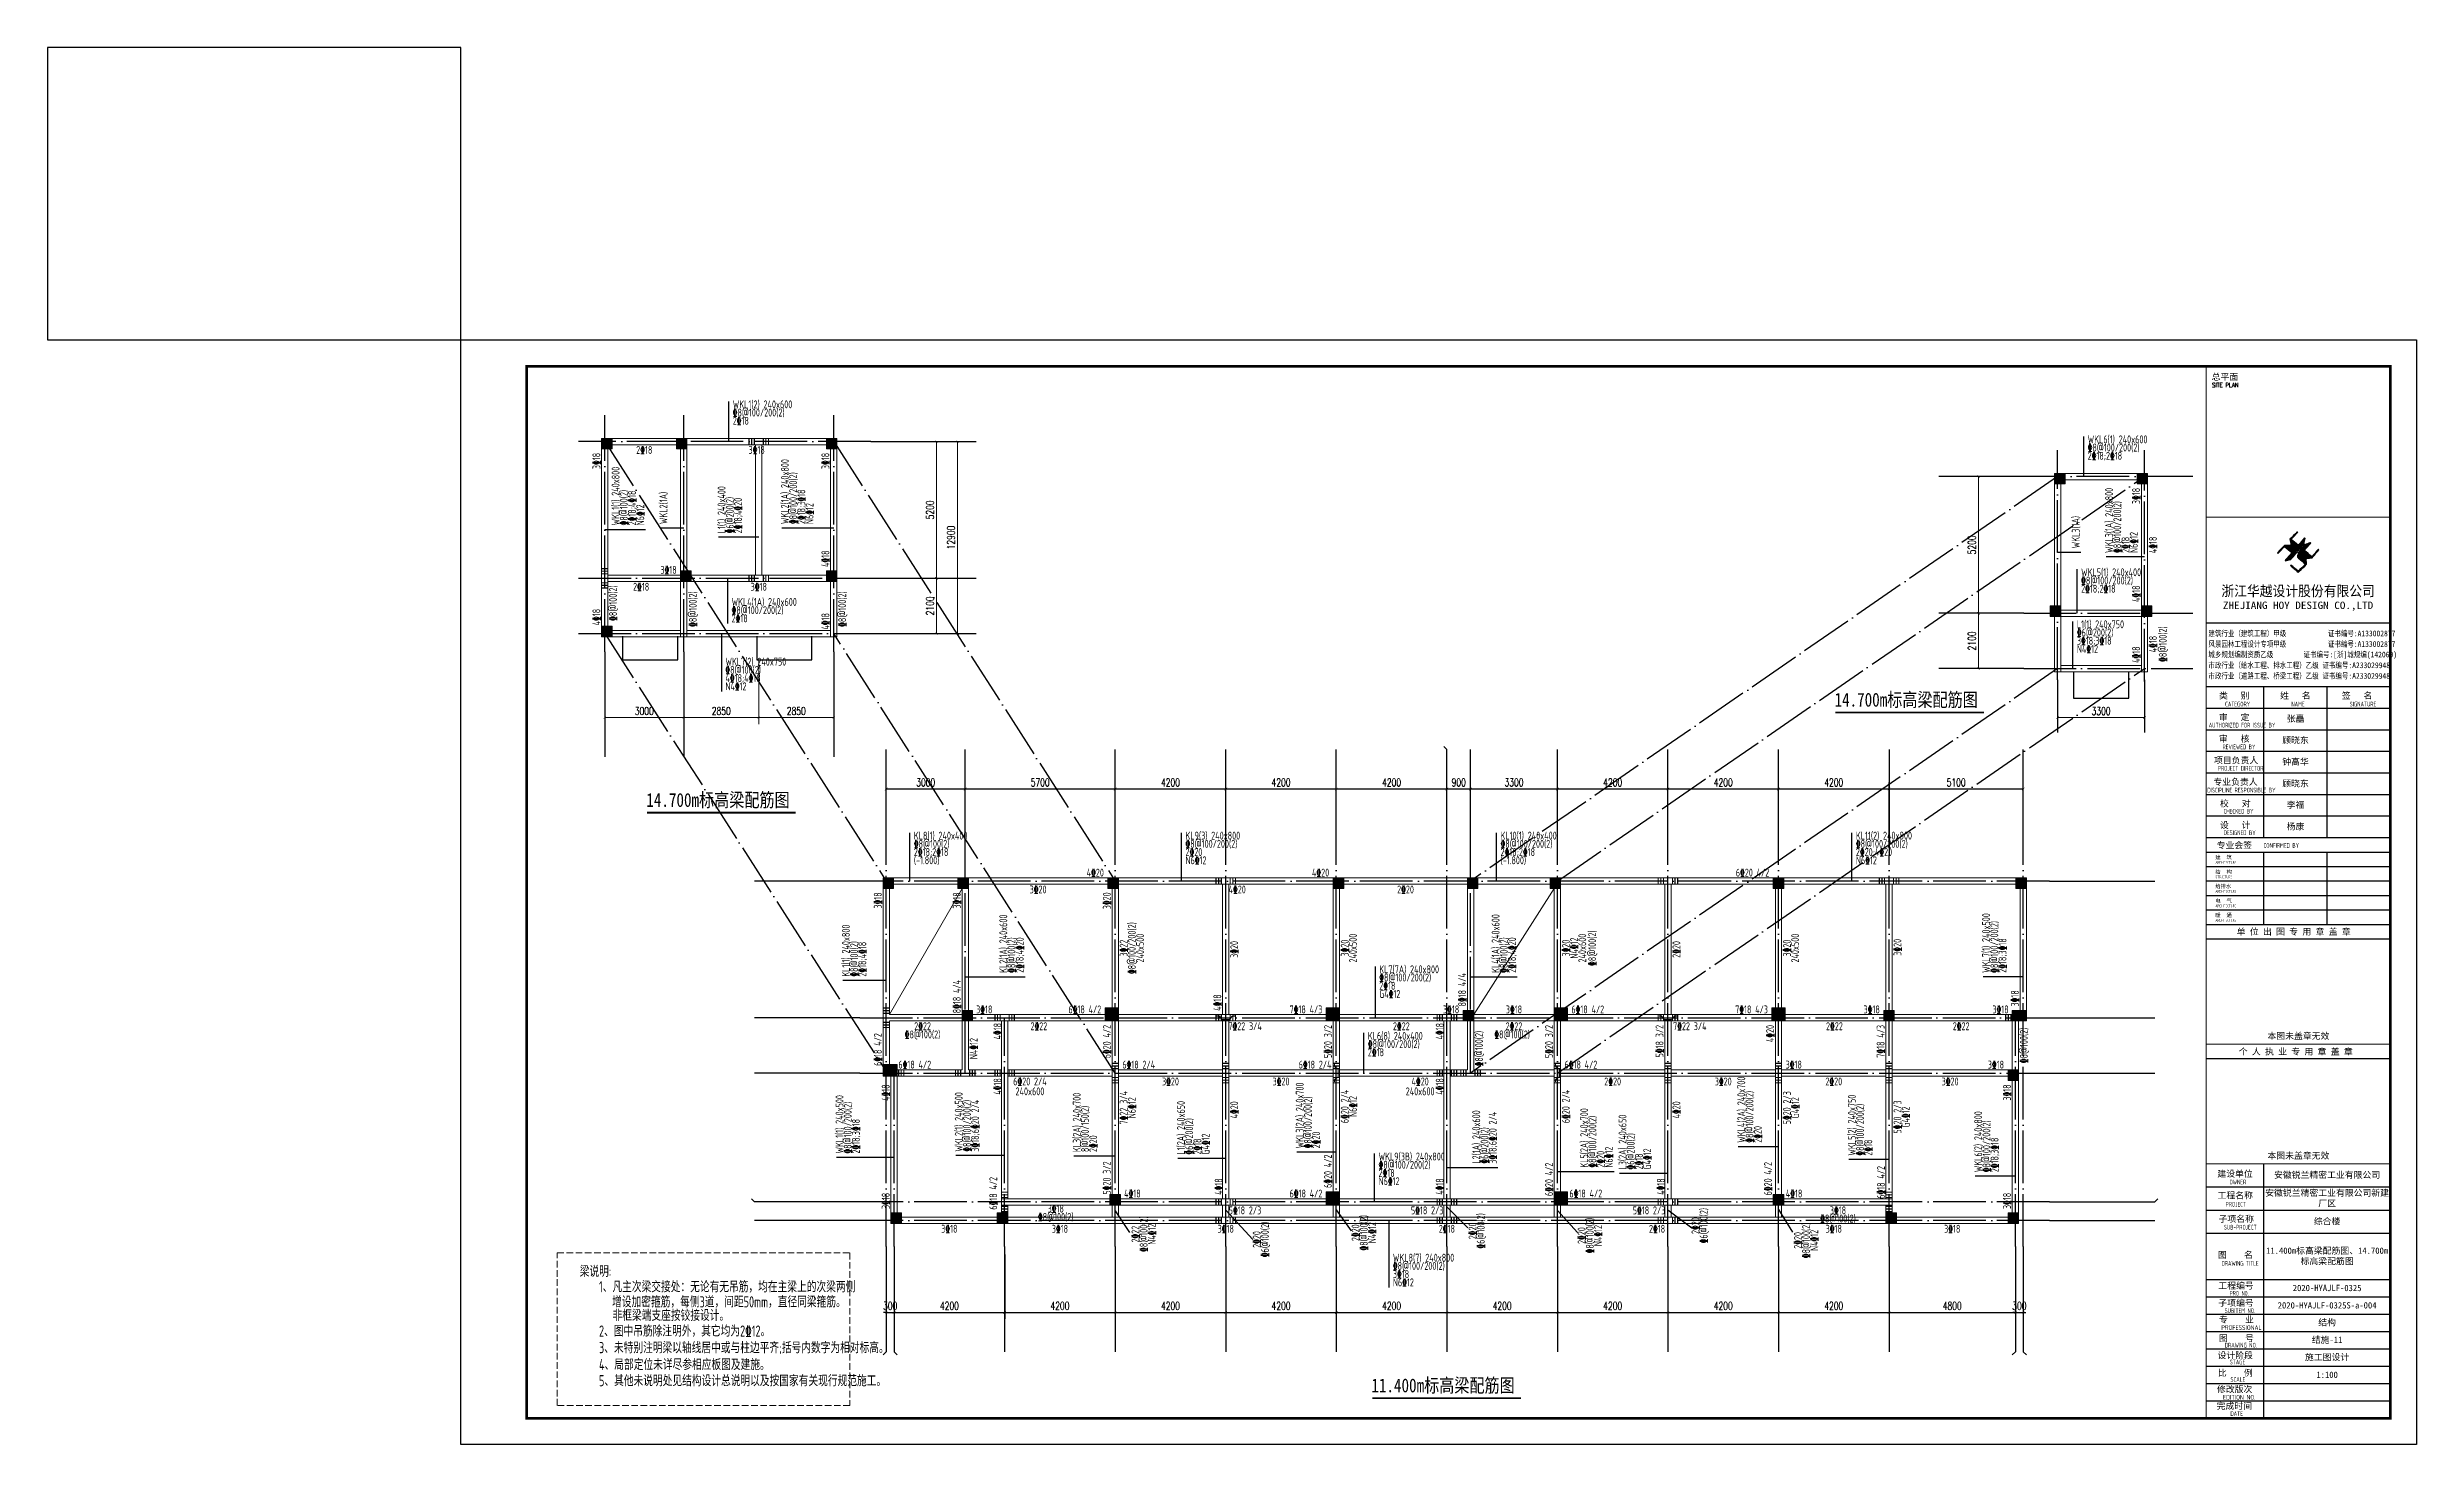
# Model space of a CAD drawing. Extents: x -638872 to -278819, y -139534 to 213996.
# Drawn here: x -368832 to -278819, y -45591 to 7531 of the extents above; entities that cross this region are included whole.
import ezdxf
from ezdxf.enums import TextEntityAlignment as Align

# ---------------------------------------------------------------- set-up
doc = ezdxf.new("R2010")
doc.units = 0
doc.header["$LTSCALE"] = 1000
doc.header["$MEASUREMENT"] = 0
for name, pattern in [('DASH', [0.35, 0.25, -0.1]), ('DOTE', [2.42, 2, -0.2, 0.02, -0.2]), ('线型3', [500, 300, -200])]:
    doc.linetypes.add(name, pattern=pattern)
doc.layers.get('0').update_dxf_attribs({"linetype": 'CONTINUOUS'})
doc.layers.get('Defpoints').update_dxf_attribs({"linetype": 'CONTINUOUS'})
for name, color, linetype in [('AXIS', 171, 'CONTINUOUS'), ('bz', 23, 'CONTINUOUS'), ('DIM_SYMB', 3, 'CONTINUOUS'), ('DOTE', 14, 'DOTE'), ('L', 4, 'CONTINUOUS'), ('PUB_TITLE', 171, 'CONTINUOUS'), ('ROOF', 150, 'CONTINUOUS'), ('TK', 4, 'CONTINUOUS')]:
    doc.layers.add(name, color=color, linetype=linetype)
for name, color, linetype, lineweight in [('COLU', 7, 'CONTINUOUS', 0), ('COLU_HATCH', 251, 'CONTINUOUS', 0), ('DIM', 3, 'CONTINUOUS', 0), ('梁', 4, 'CONTINUOUS', 18), ('梁原位标注', 7, 'CONTINUOUS', 25), ('梁原位标注竖向', 7, 'CONTINUOUS', 25), ('梁虚线', 134, '线型3', 18), ('梁集中标注', 2, 'CONTINUOUS', 25), ('梁集中标注竖向', 2, 'CONTINUOUS', 25), ('次梁吊筋', 1, 'CONTINUOUS', 40), ('次梁吊筋标注', 7, 'CONTINUOUS', 18), ('次梁箍筋', 1, 'CONTINUOUS', 40), ('零厚板', 7, 'CONTINUOUS', 18)]:
    doc.layers.add(name, color=color, linetype=linetype, lineweight=lineweight)
doc.styles.add('-宋体', font='', dxfattribs={"width": 0.8})
doc.styles.add('_TCH_DIM_T3', font='SIMPLEX', dxfattribs={"width": 0.705882, "bigfont": 'GBCBIG'})
doc.styles.add('FromPkpm', font='Pkpmeng', dxfattribs={"width": 0.7, "bigfont": 'hztxt'})
doc.styles.add('HT', font='simhei.ttf', dxfattribs={"width": 0.8})
doc.styles.add('ROMANS', font='romans', dxfattribs={"width": 0.65, "height": 231.275})
doc.styles.add('TSSD_REIN', font='tssdeng.shx', dxfattribs={"width": 0.7, "bigfont": 'tssdchn.shx'})
doc.styles.add('图签宋体', font='', dxfattribs={"height": 300})
doc.styles.add('图签黑体', font='simhei.ttf', dxfattribs={"height": 550})
doc.styles.get('-宋体').set_extended_font_data('SimSun')
doc.styles.get('图签宋体').set_extended_font_data('NSimSun')
doc.dimstyles.new('_TCH_ARCH&&100', dxfattribs={"dimtxt": 297.5, "dimasz": 100, "dimexe": 250, "dimexo": 300, "dimgap": 100, "dimtad": 1, "dimdec": 0, "dimzin": 0, "dimdsep": 46, "dimtxsty": '_TCH_DIM_T3', "dimblk": 'ARCHTICK', "dimcen": 0.09, "dimclrt": 7, "dimazin": 2, "dimtfac": 1, "dimtdec": 0, "dimtix": 1, "dimtmove": 2, "dimatfit": 3, "dimfxl": 0, "dimtolj": 1, "dimtzin": 0, "dimarcsym": 0})

msp = doc.modelspace()

# ---------------------------------------------------------------- texts
at = {"layer": 'bz', "color": 4, "style": 'TSSD_REIN', "width": 0.7}
msp.add_text('3、未特别注明梁以轴线居中或与柱边平齐;括号内数字为相对标高。', height=421.8328, dxfattribs=at).set_placement((-347874.57, -42115.02))
at = {"layer": 'DIM_SYMB', "color": 7, "style": 'HT', "width": 0.8}
for s, p in [('14.700m标高梁配筋图', (-300933.84, -17532.97)), ('14.700m标高梁配筋图', (-346076.63, -21344.25)), ('11.400m标高梁配筋图', (-318529.32, -43600.8))]:
    msp.add_text(s, height=525.7384, dxfattribs=at).set_placement(p)
at = {"layer": 'L', "color": 4, "style": 'TSSD_REIN', "width": 0.7}
for s, height, p in [('梁说明:', 421.833, (-348606.67, -39213.27)), ('1、凡主次梁交接处：无论有无吊筋，均在主梁上的次梁两侧', 421.8328, (-347874.57, -39798.87)), ('增设加密箍筋，每侧3道，间距50mm，直径同梁箍筋。', 421.8328, (-347376.81, -40372.47)), ('非框梁端支座按铰接设计。', 421.8328, (-347359.06, -40887.41)), ('4、局部定位未详尽参相应板图及建施。', 421.8328, (-347874.57, -42757.61)), ('5、其他未说明处见结构设计总说明以及按国家有关现行规范施工。', 421.8328, (-347874.57, -43370.56))]:
    msp.add_text(s, height=height, dxfattribs=at).set_placement(p)
at = {"layer": 'L', "color": 1, "style": 'TSSD_REIN', "width": 0.7}
msp.add_text('2、图中吊筋除注明外，其它均为2\x8412。', height=421.8328, dxfattribs=at).set_placement((-347874.57, -41481.75))
at = {"layer": '梁原位标注', "lineweight": 25, "style": 'FromPkpm', "width": 0.7}
for s, p in [('2\x8418', (-346154.01, -7625.02)), ('3\x8418', (-341884.01, -7625.02)), ('2\x8418', (-346274.01, -12825.02)), ('3\x8418', (-341804.01, -12825.02)), ('3\x8420', (-331192.43, -24333.97)), ('4\x8420', (-323627.43, -24333.97)), ('2\x8420', (-317232.43, -24333.97)), ('2\x8422', (-335582.43, -29533.97)), ('2\x8422', (-331162.43, -29533.97)), ('7\x8422 3/4', (-323328.17, -29533.97)), ('2\x8422', (-317392.43, -29533.97)), ('2\x8422', (-313112.43, -29533.97)), ('7\x8422 3/4', (-306432.79, -29533.97)), ('2\x8422', (-300937.43, -29533.97)), ('2\x8422', (-296122.43, -29533.97)), ('\x848@100(2)', (-335582.43, -29846.47)), ('\x848@100(2)', (-313181.24, -29845.03)), ('6\x8420 2/4', (-331501.81, -31633.97)), ('240x600', (-331501.81, -32008.97)), ('3\x8420', (-326162.43, -31633.97)), ('3\x8420', (-321962.43, -31633.97)), ('240x600', (-316677.5, -32008.97)), ('4\x8420', (-316677.5, -31633.97)), ('2\x8420', (-309362.43, -31633.97)), ('3\x8420', (-305162.43, -31633.97)), ('2\x8420', (-300962.43, -31633.97)), ('3\x8420', (-296542.43, -31633.97)), ('\x848@100(2)', (-330522.43, -36780.72)), ('3\x8418', (-330522.43, -36468.22)), ('5\x8418 2/3', (-323332.21, -36533.97)), ('5\x8418 2/3', (-316410.02, -36533.97)), ('5\x8418 2/3', (-307981.04, -36533.97)), ('\x848@100(2)', (-300802.43, -36846.47)), ('3\x8418', (-300802.43, -36533.97)), ('3\x8418', (-334562.43, -37233.97)), ('3\x8418', (-330362.43, -37233.97)), ('3\x8418', (-324062.43, -37233.97)), ('2\x8418', (-315662.43, -37233.97)), ('2\x8418', (-307675.95, -37233.97)), ('3\x8418', (-300962.43, -37233.97)), ('3\x8418', (-296462.43, -37233.97))]:
    msp.add_text(s, height=300, dxfattribs=at).set_placement(p, align=Align.TOP_CENTER)
msp.add_text('3\x8418', height=300, rotation=90, dxfattribs=at).set_placement((-289327.2, -9215.78), align=Align.RIGHT)
for s, p in [('4\x8418', (-288987.2, -11385.78)), ('4\x8418', (-288987.2, -15155.78)), ('\x848@100(2)', (-288612.2, -15155.78))]:
    msp.add_text(s, height=300, rotation=90, dxfattribs=at).set_placement(p, align=Align.TOP_CENTER)
for s, p in [('3\x8418', (-344924.01, -12485.02)), ('4\x8420', (-328692.43, -23993.97)), ('4\x8420', (-320132.43, -23993.97)), ('6\x8420 4/2', (-303412.43, -23993.97)), ('3\x8418', (-332929.09, -29193.97)), ('6\x8418 4/2', (-328792.43, -29193.97)), ('7\x8418 4/3', (-320392.43, -29193.97)), ('3\x8418', (-315192.43, -29193.97)), ('7\x8418 4/3', (-303462.43, -29193.97)), ('3\x8418', (-299212.43, -29193.97)), ('3\x8418', (-294317.99, -29193.97)), ('3\x8418', (-294492.43, -31293.97)), ('4\x8418', (-327295.31, -36193.97)), ('6\x8418 4/2', (-320392.43, -36193.97)), ('6\x8418 4/2', (-309760.31, -36193.97)), ('4\x8418', (-302156.33, -36193.97))]:
    msp.add_text(s, height=300, dxfattribs=at).set_placement(p, align=Align.RIGHT)
for s, p in [('4\x8418', (-289327.2, -13555.78)), ('4\x8418', (-289327.2, -15872.2)), ('6\x8418 4/2', (-332746.77, -36660.05)), ('6\x8418 4/2', (-299021.31, -36243.97))]:
    msp.add_text(s, height=300, rotation=90, dxfattribs=at).set_placement(p)
msp.add_text('3\x8418', height=300, dxfattribs=at).set_placement((-313112.43, -29193.97), align=Align.CENTER)
for s, p in [('6\x8418 4/2', (-310932.43, -29193.97)), ('6\x8418 4/2', (-336500.86, -31293.97)), ('6\x8418 2/4', (-327992.43, -31293.97)), ('6\x8418 2/4', (-321293.61, -31293.97)), ('6\x8418 4/2', (-311192.43, -31293.97)), ('3\x8418', (-302792.43, -31293.97))]:
    msp.add_text(s, height=300, dxfattribs=at).set_placement(p)
at = {"layer": '梁原位标注竖向', "lineweight": 25, "style": 'FromPkpm', "width": 0.7}
for s, p in [('3\x8418', (-347824.01, -7885.02)), ('3\x8418', (-339124.01, -7885.02)), ('3\x8418', (-337132.43, -24593.97)), ('3\x8418', (-334132.43, -24593.97)), ('3\x8420', (-328432.43, -24593.97)), ('4\x8418', (-324232.43, -28469.89)), ('6\x8420 4/2', (-328432.43, -29633.97)), ('5\x8420 3/2', (-320032.43, -29633.97)), ('5\x8420 3/2', (-311632.43, -29633.97)), ('5\x8418 3/2', (-307432.43, -29633.97)), ('4\x8420', (-303232.43, -29633.97)), ('7\x8418 4/3', (-299032.43, -29633.97)), ('4\x8418', (-336832.43, -31893.97)), ('3\x8418', (-294232.43, -31893.97))]:
    msp.add_text(s, height=300, rotation=90, dxfattribs=at).set_placement(p, align=Align.RIGHT)
for s, p in [('4\x8418', (-339124.01, -12225.02)), ('4\x8418', (-347824.01, -14444.89)), ('4\x8418', (-339124.01, -14604.89)), ('8\x8418 4/4', (-314932.43, -28933.97)), ('8\x8418 4/4', (-334132.43, -29193.05)), ('3\x8418', (-293932.43, -28933.97)), ('4\x8418', (-332582.43, -30187.22)), ('4\x8418', (-315782.43, -30187.22)), ('6\x8418 4/2', (-337132.43, -31193.97)), ('4\x8418', (-332582.43, -32287.22)), ('4\x8418', (-315782.43, -32287.22)), ('5\x8420 3/2', (-328432.43, -36083.97)), ('6\x8420 4/2', (-320032.43, -35833.97)), ('6\x8420 4/2', (-311632.43, -36140.99)), ('6\x8420 4/2', (-303312.43, -36115.28)), ('4\x8418', (-324182.43, -36093.97)), ('4\x8418', (-315782.43, -36093.97)), ('4\x8418', (-307382.43, -36093.97)), ('3\x8418', (-336832.43, -36633.97)), ('3\x8418', (-294232.43, -36633.97))]:
    msp.add_text(s, height=300, rotation=90, dxfattribs=at).set_placement(p)
for s, p in [('\x848@100(2)', (-347494.34, -13596.92)), ('\x848@100(2)', (-344460.75, -13825.02)), ('\x848@100(2)', (-338784.01, -13825.02)), ('\x848@100/200(2)', (-327779.93, -26713.97)), ('3\x8422', (-328092.43, -26713.97)), ('240x500', (-327467.43, -26713.97)), ('3\x8420', (-323892.43, -26763.97)), ('3\x8420', (-319692.43, -26713.97)), ('240x500', (-319379.93, -26713.97)), ('3\x8420', (-311292.43, -26713.97)), ('N4\x8412', (-310979.93, -26713.97)), ('240x600', (-310667.43, -26713.97)), ('\x848@100(2)', (-310291.42, -26716.22)), ('2\x8420', (-307092.43, -26763.97)), ('3\x8420', (-302892.43, -26713.97)), ('240x500', (-302579.93, -26713.97)), ('3\x8420', (-298692.43, -26683.97)), ('N4\x8412', (-333792.43, -30533.97)), ('\x848@100(2)', (-314592.43, -30533.97)), ('\x848@100(2)', (-293892.43, -30413.97)), ('7\x8422 3/4', (-328092.43, -32783.97)), ('6\x8420 2/4', (-319692.43, -32733.97)), ('N6\x8412', (-319379.93, -32733.97)), ('6\x8420 2/4', (-311292.43, -32733.97)), ('5\x8420 2/3', (-302892.43, -32783.97)), ('N6\x8412', (-327779.93, -32783.97)), ('4\x8420', (-323892.43, -32863.97)), ('4\x8420', (-307092.43, -32863.97)), ('G4\x8412', (-302579.93, -32783.97)), ('5\x8420 2/3', (-298692.43, -33133.97)), ('G4\x8412', (-298379.93, -33133.97)), ('\x846@100(2)', (-314524.11, -37463.95)), ('\x846@100(2)', (-306056.79, -37264.48)), ('2\x8422', (-327644.98, -37588.52)), ('\x848@100(2)', (-327332.48, -37588.52)), ('N4\x8412', (-327019.98, -37588.52)), ('2\x8420', (-323037.39, -37790.97)), ('\x846@100(2)', (-322724.89, -37790.97)), ('2\x8420', (-319280.87, -37534.89)), ('\x848@100(2)', (-318968.37, -37534.89)), ('N4\x8412', (-318655.87, -37534.89)), ('2\x8420', (-314836.61, -37463.95)), ('2\x8420', (-310693.82, -37642.61)), ('\x848@100(2)', (-310381.32, -37642.61)), ('N4\x8412', (-310068.82, -37642.61)), ('2\x8420', (-306369.29, -37264.48)), ('2\x8420', (-302478.83, -37826.15)), ('\x848@100(2)', (-302166.33, -37826.15)), ('N4\x8412', (-301853.83, -37826.15))]:
    msp.add_text(s, height=300, rotation=90, dxfattribs=at).set_placement(p, align=Align.TOP_CENTER)
at = {"layer": '梁集中标注', "lineweight": 25, "style": 'FromPkpm', "width": 0.7}
for s, p in [('WKL1(2) 240x600', (-342794.01, -6191.27)), ('\x848@100/200(2)', (-342794.01, -6503.77)), ('2\x8418', (-342794.01, -6816.27)), ('WKL6(1) 240x600', (-291317.2, -7522.03)), ('2\x8418;2\x8418', (-291317.2, -8147.03)), ('\x848@100/200(2)', (-291317.2, -7834.53)), ('WKL5(1) 240x400', (-291565.55, -12575.95)), ('\x848@100/200(2)', (-291565.55, -12888.45)), ('WKL4(1A) 240x600', (-342837.91, -13703.4)), ('2\x8418;2\x8418', (-291565.55, -13200.95)), ('2\x8418', (-342837.91, -14328.4)), ('\x848@100/200(2)', (-342837.91, -14015.9)), ('L1(1) 240x750', (-291726.24, -14553.36)), ('3\x8418;3\x8418', (-291726.24, -15178.36)), ('N4\x8412', (-291726.24, -15490.86)), ('\x846@200(2)', (-291726.24, -14865.86)), ('WKL7(2) 240x750', (-343072.05, -15973.82)), ('\x848@100(2)', (-343072.05, -16286.32)), ('4\x8418;4\x8418', (-343072.05, -16598.82)), ('N4\x8412', (-343072.05, -16911.32)), ('KL8(1) 240x400', (-335912.43, -22587.72)), ('KL9(3) 240x800', (-325592.43, -22587.72)), ('KL10(1) 240x400', (-313622.43, -22587.72)), ('KL11(2) 240x800', (-300122.43, -22587.72)), ('2\x8418;2\x8418', (-335912.43, -23212.72)), ('(-1.800)', (-335912.43, -23525.22)), ('\x848@100(2)', (-335912.43, -22900.22)), ('2\x8420', (-325592.43, -23212.72)), ('N6\x8412', (-325592.43, -23525.22)), ('\x848@100/200(2)', (-325592.43, -22900.22)), ('2\x8418;2\x8418', (-313622.43, -23212.72)), ('(-1.800)', (-313622.43, -23525.22)), ('\x848@100/200(2)', (-313622.43, -22900.22)), ('2\x8420;4\x8420', (-300122.43, -23212.72)), ('N6\x8412', (-300122.43, -23525.22)), ('\x848@100/200(2)', (-300122.43, -22900.22)), ('KL7(7A) 240x800', (-318229.73, -27669.46)), ('\x848@100/200(2)', (-318229.73, -27981.96)), ('2\x8418', (-318229.73, -28294.46)), ('G4\x8412', (-318229.73, -28606.96)), ('2\x8418', (-318664.4, -30825.22)), ('KL6(8) 240x400', (-318664.4, -30200.22)), ('\x848@100/200(2)', (-318664.4, -30512.72)), ('WKL9(3B) 240x800', (-318256.83, -34787.72)), ('\x848@100/200(2)', (-318256.83, -35100.22)), ('2\x8418', (-318256.83, -35412.72)), ('N6\x8412', (-318256.83, -35725.22)), ('WKL8(7) 240x800', (-317712.81, -38633.64)), ('\x848@100/200(2)', (-317712.81, -38946.14)), ('3\x8418', (-317712.81, -39258.64)), ('N6\x8412', (-317712.81, -39571.14))]:
    msp.add_text(s, height=300, dxfattribs=at).set_placement(p)
for s, p in [('WKL3(1A) 240x800', (-290353.64, -11691.45)), ('\x848@100/200(2)', (-290041.14, -11691.45)), ('2\x8418', (-289728.64, -11691.45)), ('N6\x8412', (-289416.14, -11691.45))]:
    msp.add_text(s, height=300, rotation=90, dxfattribs=at).set_placement(p)
at = {"layer": '梁集中标注竖向', "lineweight": 25, "style": 'FromPkpm', "width": 0.7}
for s, p in [('WKL1(1) 240x800', (-347093.73, -10644.34)), ('WKL2(1A) 240x800', (-340661.96, -10593.81)), ('\x848@100/200(2)', (-340349.46, -10593.81)), ('\x848@100(2)', (-346781.23, -10644.34)), ('2\x8418;4\x8418', (-346468.73, -10644.34)), ('WKL2(1A)', (-345278.12, -10593.81)), ('L1(1) 240x400', (-343067.76, -10945.02)), ('\x846@200(2)', (-342755.26, -10945.02)), ('2\x8418;4\x8420', (-342442.76, -10945.02)), ('2\x8418;3\x8418', (-340036.96, -10593.81)), ('N6\x8412', (-339724.46, -10593.81)), ('N6\x8412', (-346156.23, -10644.34)), ('WKL3(1A)', (-291620.51, -11516.15)), ('KL1(1) 240x800', (-338344.44, -27799.38)), ('KL2(1A) 240x600', (-332364.11, -27653.97)), ('KL4(1A) 240x600', (-313660.83, -27653.97)), ('WKL7(1) 240x500', (-295026.18, -27653.97)), ('\x848@100/200(2)', (-294713.68, -27653.97)), ('\x848@100(2)', (-338031.94, -27799.38)), ('2\x8418;4\x8418', (-337719.44, -27799.38)), ('\x848@100(2)', (-332051.61, -27653.97)), ('2\x8418;4\x8420', (-331739.11, -27653.97)), ('\x848@100(2)', (-313348.33, -27653.97)), ('2\x8418;4\x8420', (-313035.83, -27653.97)), ('2\x8418;3\x8418', (-294401.18, -27653.97)), ('WKL3(2A) 240x700', (-321102.52, -34326.85)), ('WKL4(2A) 240x700', (-304326.18, -34113.97)), ('\x848@100/200(2)', (-304013.68, -34113.97)), ('WKL1(1) 240x500', (-338588.47, -34524.37)), ('\x848@100/200(2)', (-338275.97, -34524.37)), ('WKL2(1) 240x500', (-334057.33, -34453.41)), ('\x848@100/200(2)', (-333744.83, -34453.41)), ('3\x8418;6\x8420 2/4', (-333432.33, -34453.41)), ('KL3(2A) 240x700', (-329573.48, -34468.78)), ('8@100/150(2)', (-329260.98, -34468.78)), ('L1(2A) 240x650', (-325615.02, -34563.39)), ('\x848@100/200(2)', (-320790.02, -34326.85)), ('L2(1A) 240x600', (-314395.25, -34909.55)), ('3\x8418;6\x8420 2/4', (-313770.25, -34909.55)), ('KL5(2A) 240x700', (-310294.87, -35060.11)), ('\x848@100/200(2)', (-309982.37, -35060.11)), ('L3(2A) 240x650', (-308838.68, -35131.07)), ('WKL5(2) 240x750', (-300126.18, -34603.97)), ('\x848@100/200(2)', (-299813.68, -34603.97)), ('WKL6(2) 240x800', (-295326.18, -35233.97)), ('2\x8418;3\x8418', (-337963.47, -34524.37)), ('2\x8420', (-328948.48, -34468.78)), ('\x846@200(2)', (-325302.52, -34563.39)), ('2\x8418', (-324990.02, -34563.39)), ('G4\x8412', (-324677.52, -34563.39)), ('2\x8420', (-320477.52, -34326.85)), ('\x846@200(2)', (-314082.75, -34909.55)), ('\x846@200(2)', (-308526.18, -35131.07)), ('2\x8420', (-303701.18, -34113.97)), ('2\x8418', (-299501.18, -34603.97)), ('\x848@100/200(2)', (-295013.68, -35233.97)), ('2\x8418;3\x8418', (-294701.18, -35233.97)), ('2\x8420', (-309669.87, -35060.11)), ('N6\x8412', (-309357.37, -35060.11)), ('2\x8418', (-308213.68, -35131.07)), ('G4\x8412', (-307901.18, -35131.07))]:
    msp.add_text(s, height=300, rotation=90, dxfattribs=at).set_placement(p)

# ---------------------------------------------------------------- blocks, each defined once
blk = doc.blocks.new('_ArchTick')
at = {"color": 0, "linetype": 'ByBlock', "const_width": 0.15}
blk.add_lwpolyline([(-0.5, -0.5), (0.5, 0.5)], dxfattribs=at)
blk = doc.blocks.new('*D8')
at = {"layer": 'AXIS', "color": 0, "lineweight": -2}
for p, q in [((-172639, 110675), (-169389, 110675)), ((-169639, 103375), (-169639, 110675)), ((-172639, 103375), (-169389, 103375))]:
    blk.add_line(p, q, dxfattribs=at)
at = {"layer": 'Defpoints', "color": 0}
for p in [(-172939, 110675), (-169639, 110675), (-172939, 103375)]:
    blk.add_point(p, dxfattribs=at)
at = {"layer": 'AXIS', "color": 0, "lineweight": -2, "xscale": 100, "yscale": 100, "zscale": 100}
for p, rotation in [((-169639, 110675), 90), ((-169639, 103375), 270)]:
    blk.add_blockref('_ArchTick', p, dxfattribs=dict(at, rotation=rotation))
at = {"layer": 'AXIS', "color": 7, "insert": (-169888, 107025), "char_height": 297.5, "attachment_point": 5, "rotation": 90, "style": '_TCH_DIM_T3'}
blk.add_mtext('\\A1;12900', dxfattribs=at)
blk = doc.blocks.new('*D9')
at = {"layer": 'AXIS', "color": 0, "lineweight": -2}
for p, q in [((-172639, 105475), (-170189, 105475)), ((-170439, 103375), (-170439, 105475)), ((-172639, 103375), (-170189, 103375))]:
    blk.add_line(p, q, dxfattribs=at)
at = {"layer": 'Defpoints', "color": 0}
for p in [(-172939, 105475), (-170439, 105475), (-172939, 103375)]:
    blk.add_point(p, dxfattribs=at)
at = {"layer": 'AXIS', "color": 0, "lineweight": -2, "xscale": 100, "yscale": 100, "zscale": 100}
for p, rotation in [((-170439, 105475), 90), ((-170439, 103375), 270)]:
    blk.add_blockref('_ArchTick', p, dxfattribs=dict(at, rotation=rotation))
at = {"layer": 'AXIS', "color": 7, "insert": (-170688, 104425), "char_height": 297.5, "attachment_point": 5, "rotation": 90, "style": '_TCH_DIM_T3'}
blk.add_mtext('\\A1;2100', dxfattribs=at)
blk = doc.blocks.new('*D10')
at = {"layer": 'AXIS', "color": 0, "lineweight": -2}
for p, q in [((-172639, 110675), (-170189, 110675)), ((-170439, 105475), (-170439, 110675)), ((-172639, 105475), (-170189, 105475))]:
    blk.add_line(p, q, dxfattribs=at)
at = {"layer": 'Defpoints', "color": 0}
for p in [(-172939, 110675), (-170439, 110675), (-172939, 105475)]:
    blk.add_point(p, dxfattribs=at)
at = {"layer": 'AXIS', "color": 0, "lineweight": -2, "xscale": 100, "yscale": 100, "zscale": 100}
for p, rotation in [((-170439, 110675), 90), ((-170439, 105475), 270)]:
    blk.add_blockref('_ArchTick', p, dxfattribs=dict(at, rotation=rotation))
at = {"layer": 'AXIS', "color": 7, "insert": (-170688, 108075), "char_height": 297.5, "attachment_point": 5, "rotation": 90, "style": '_TCH_DIM_T3'}
blk.add_mtext('\\A1;5200', dxfattribs=at)
blk = doc.blocks.new('*D11')
at = {"layer": 'AXIS', "color": 0, "lineweight": -2}
for p, q in [((-183042, 102383), (-183042, 99933)), ((-180042, 102383), (-180042, 99933)), ((-183042, 100183), (-180042, 100183))]:
    blk.add_line(p, q, dxfattribs=at)
at = {"layer": 'Defpoints', "color": 0}
for p in [(-183042, 102683), (-180042, 102683), (-180042, 100183)]:
    blk.add_point(p, dxfattribs=at)
at = {"layer": 'AXIS', "color": 0, "lineweight": -2, "xscale": 100, "yscale": 100, "zscale": 100, "rotation": 180}
blk.add_blockref('_ArchTick', (-183042, 100183), dxfattribs=at)
at = {"layer": 'AXIS', "color": 0, "lineweight": -2, "xscale": 100, "yscale": 100, "zscale": 100}
blk.add_blockref('_ArchTick', (-180042, 100183), dxfattribs=at)
at = {"layer": 'AXIS', "color": 7, "insert": (-181542, 100432), "char_height": 297.5, "attachment_point": 5, "style": '_TCH_DIM_T3'}
blk.add_mtext('\\A1;3000', dxfattribs=at)
blk = doc.blocks.new('*D12')
at = {"layer": 'AXIS', "color": 0, "lineweight": -2}
for p, q in [((-180042, 102383), (-180042, 99933)), ((-177192, 102383), (-177192, 99933)), ((-180042, 100183), (-177192, 100183))]:
    blk.add_line(p, q, dxfattribs=at)
at = {"layer": 'Defpoints', "color": 0}
for p in [(-180042, 102683), (-177192, 102683), (-177192, 100183)]:
    blk.add_point(p, dxfattribs=at)
at = {"layer": 'AXIS', "color": 0, "lineweight": -2, "xscale": 100, "yscale": 100, "zscale": 100, "rotation": 180}
blk.add_blockref('_ArchTick', (-180042, 100183), dxfattribs=at)
at = {"layer": 'AXIS', "color": 0, "lineweight": -2, "xscale": 100, "yscale": 100, "zscale": 100}
blk.add_blockref('_ArchTick', (-177192, 100183), dxfattribs=at)
at = {"layer": 'AXIS', "color": 7, "insert": (-178617, 100432), "char_height": 297.5, "attachment_point": 5, "style": '_TCH_DIM_T3'}
blk.add_mtext('\\A1;2850', dxfattribs=at)
blk = doc.blocks.new('*D13')
at = {"layer": 'AXIS', "color": 0, "lineweight": -2}
for p, q in [((-177192, 102383), (-177192, 99933)), ((-174342, 102383), (-174342, 99933)), ((-177192, 100183), (-174342, 100183))]:
    blk.add_line(p, q, dxfattribs=at)
at = {"layer": 'Defpoints', "color": 0}
for p in [(-177192, 102683), (-174342, 102683), (-174342, 100183)]:
    blk.add_point(p, dxfattribs=at)
at = {"layer": 'AXIS', "color": 0, "lineweight": -2, "xscale": 100, "yscale": 100, "zscale": 100, "rotation": 180}
blk.add_blockref('_ArchTick', (-177192, 100183), dxfattribs=at)
at = {"layer": 'AXIS', "color": 0, "lineweight": -2, "xscale": 100, "yscale": 100, "zscale": 100}
blk.add_blockref('_ArchTick', (-174342, 100183), dxfattribs=at)
at = {"layer": 'AXIS', "color": 7, "insert": (-175767, 100432), "char_height": 297.5, "attachment_point": 5, "style": '_TCH_DIM_T3'}
blk.add_mtext('\\A1;2850', dxfattribs=at)
blk = doc.blocks.new('*D14')
at = {"layer": 'AXIS', "color": 0, "lineweight": -2}
for p, q in [((-129171, 109950), (-130840, 109950)), ((-130590, 104750), (-130590, 109950)), ((-129171, 104750), (-130840, 104750))]:
    blk.add_line(p, q, dxfattribs=at)
at = {"layer": 'Defpoints', "color": 0}
for p in [(-130590, 109950), (-128871, 109950), (-128871, 104750)]:
    blk.add_point(p, dxfattribs=at)
at = {"layer": 'AXIS', "color": 0, "lineweight": -2, "xscale": 100, "yscale": 100, "zscale": 100}
for p, rotation in [((-130590, 109950), 90), ((-130590, 104750), 270)]:
    blk.add_blockref('_ArchTick', p, dxfattribs=dict(at, rotation=rotation))
at = {"layer": 'AXIS', "color": 7, "insert": (-130838, 107350), "char_height": 297.5, "attachment_point": 5, "rotation": 90, "style": '_TCH_DIM_T3'}
blk.add_mtext('\\A1;5200', dxfattribs=at)
blk = doc.blocks.new('*D15')
at = {"layer": 'AXIS', "color": 0, "lineweight": -2}
for p, q in [((-129171, 104750), (-130840, 104750)), ((-130590, 102650), (-130590, 104750)), ((-129171, 102650), (-130840, 102650))]:
    blk.add_line(p, q, dxfattribs=at)
at = {"layer": 'Defpoints', "color": 0}
for p in [(-130590, 104750), (-128871, 104750), (-128871, 102650)]:
    blk.add_point(p, dxfattribs=at)
at = {"layer": 'AXIS', "color": 0, "lineweight": -2, "xscale": 100, "yscale": 100, "zscale": 100}
for p, rotation in [((-130590, 104750), 90), ((-130590, 102650), 270)]:
    blk.add_blockref('_ArchTick', p, dxfattribs=dict(at, rotation=rotation))
at = {"layer": 'AXIS', "color": 7, "insert": (-130838, 103700), "char_height": 297.5, "attachment_point": 5, "rotation": 90, "style": '_TCH_DIM_T3'}
blk.add_mtext('\\A1;2100', dxfattribs=at)
blk = doc.blocks.new('*D16')
at = {"layer": 'AXIS', "color": 0, "lineweight": -2}
for p, q in [((-127581, 101918), (-127581, 100535)), ((-124281, 101918), (-124281, 100535)), ((-127581, 100785), (-124281, 100785))]:
    blk.add_line(p, q, dxfattribs=at)
at = {"layer": 'Defpoints', "color": 0}
for p in [(-127581, 102218), (-124281, 102218), (-124281, 100785)]:
    blk.add_point(p, dxfattribs=at)
at = {"layer": 'AXIS', "color": 0, "lineweight": -2, "xscale": 100, "yscale": 100, "zscale": 100, "rotation": 180}
blk.add_blockref('_ArchTick', (-127581, 100785), dxfattribs=at)
at = {"layer": 'AXIS', "color": 0, "lineweight": -2, "xscale": 100, "yscale": 100, "zscale": 100}
blk.add_blockref('_ArchTick', (-124281, 100785), dxfattribs=at)
at = {"layer": 'AXIS', "color": 7, "insert": (-125931, 101033), "char_height": 297.5, "attachment_point": 5, "style": '_TCH_DIM_T3'}
blk.add_mtext('\\A1;3300', dxfattribs=at)
blk = doc.blocks.new('A$C053D6479')
at = {"layer": 'PUB_TITLE'}
h = blk.add_hatch(color=256, dxfattribs=at)
h.dxf.hatch_style = 1
edge = h.paths.add_edge_path()
edge.add_spline(control_points=[(1026, 827), (1105, 920), (1188, 1008), (1266, 1102)], knot_values=[13, 13, 13, 13, 14, 14, 14, 14], degree=3, periodic=0)
edge.add_spline(control_points=[(1266, 1102), (1258, 1111), (1249, 1119), (1239, 1116)], knot_values=[12, 12, 12, 12, 13, 13, 13, 13], degree=3, periodic=0)
edge.add_spline(control_points=[(1239, 1116), (1210, 1107), (1179, 1092), (1144, 1077)], knot_values=[11, 11, 11, 11, 12, 12, 12, 12], degree=3, periodic=0)
edge.add_spline(control_points=[(1144, 1077), (1109, 1063), (1069, 1053), (1047, 1038)], knot_values=[10, 10, 10, 10, 11, 11, 11, 11], degree=3, periodic=0)
edge.add_spline(control_points=[(1047, 1038), (1028, 1026), (1007, 992), (991, 972)], knot_values=[9, 9, 9, 9, 10, 10, 10, 10], degree=3, periodic=0)
edge.add_spline(control_points=[(991, 972), (942, 913), (899, 868), (849, 810)], knot_values=[8, 8, 8, 8, 9, 9, 9, 9], degree=3, periodic=0)
edge.add_spline(control_points=[(849, 810), (842, 801), (822, 776), (822, 775)], knot_values=[7, 7, 7, 7, 8, 8, 8, 8], degree=3, periodic=0)
edge.add_spline(control_points=[(822, 775), (823, 771), (848, 752), (859, 744)], knot_values=[6, 6, 6, 6, 7, 7, 7, 7], degree=3, periodic=0)
edge.add_spline(control_points=[(859, 744), (949, 670), (1035, 592), (1122, 521)], knot_values=[5, 5, 5, 5, 6, 6, 6, 6], degree=3, periodic=0)
edge.add_spline(control_points=[(1122, 521), (1153, 527), (1185, 530), (1217, 533)], knot_values=[4, 4, 4, 4, 5, 5, 5, 5], degree=3, periodic=0)
edge.add_spline(control_points=[(1217, 533), (1246, 535), (1293, 532), (1316, 542)], knot_values=[3, 3, 3, 3, 4, 4, 4, 4], degree=3, periodic=0)
edge.add_spline(control_points=[(1316, 542), (1327, 547), (1338, 565), (1349, 579)], knot_values=[2, 2, 2, 2, 3, 3, 3, 3], degree=3, periodic=0)
edge.add_spline(control_points=[(1349, 579), (1423, 670), (1507, 759), (1572, 848)], knot_values=[1, 1, 1, 1, 2, 2, 2, 2], degree=3, periodic=0)
edge.add_spline(control_points=[(1572, 848), (1564, 852), (1561, 861), (1551, 862)], knot_values=[0, 0, 0, 0, 1, 1, 1, 1], degree=3, periodic=0)
edge.add_spline(control_points=[(1551, 862), (1469, 769), (1393, 671), (1310, 579)], knot_values=[15, 15, 15, 15, 16, 16, 16, 16], degree=3, periodic=0)
edge.add_spline(control_points=[(1310, 579), (1216, 662), (1118, 742), (1026, 827)], knot_values=[14, 14, 14, 14, 15, 15, 15, 15], degree=3, periodic=0)
at = {"layer": 'TK'}
h = blk.add_hatch(color=256, dxfattribs=at)
h.dxf.hatch_style = 2
edge = h.paths.add_edge_path()
edge.add_spline(control_points=[(291, 452), (291, 452), (291, 452), (313, 470), (322, 480), (400, 566), (477, 652), (553, 736), (460, 815), (366, 894), (270, 970), (183, 883), (101, 791), (16, 703), (-18, 714), (9, 735), (28, 755), (103, 838), (192, 930), (266, 1005), (319, 1009), (387, 1005), (442, 1007), (456, 1008), (472, 1011), (485, 1007), (507, 1000), (534, 967), (555, 949), (624, 891), (699, 833), (760, 773), (689, 691), (614, 604), (539, 517), (529, 505), (516, 487), (506, 482), (492, 475), (469, 472), (452, 467), (416, 456), (383, 448), (342, 438), (323, 433), (297, 422), (293, 440), (291, 452)], knot_values=[-1, 0, 0, 0, 0, 0.0001, 1, 1, 1, 2, 2, 2, 3, 3, 3, 4, 4, 4, 5, 5, 5, 6, 6, 6, 7, 7, 7, 8, 8, 8, 9, 9, 9, 10, 10, 10, 11, 11, 11, 12, 12, 12, 13, 13, 13, 14, 14, 14, 15, 15, 15, 15], degree=3, periodic=0)
h = blk.add_hatch(color=256, dxfattribs=at)
h.dxf.hatch_style = 2
edge = h.paths.add_edge_path()
edge.add_spline(control_points=[(906, 946), (906, 946), (906, 946), (866, 899), (814, 839), (806, 829), (789, 806), (787, 806), (777, 804), (728, 856), (719, 864), (651, 922), (580, 978), (514, 1036), (509, 1106), (488, 1176), (479, 1247), (570, 1343), (663, 1436), (758, 1526), (764, 1523), (768, 1518), (774, 1515), (693, 1422), (599, 1343), (520, 1249), (607, 1171), (698, 1096), (789, 1021), (874, 1109), (950, 1206), (1031, 1298), (1066, 1286), (1054, 1262), (1045, 1224), (1036, 1188), (1031, 1158), (1024, 1121), (1020, 1104), (1017, 1085), (1012, 1071), (1004, 1052), (976, 1026), (956, 1003), (906, 946)], knot_values=[-1, 0, 0, 0, 0, 0.0001, 1, 1, 1, 2, 2, 2, 3, 3, 3, 4, 4, 4, 5, 5, 5, 6, 6, 6, 7, 7, 7, 8, 8, 8, 9, 9, 9, 10, 10, 10, 11, 11, 11, 12, 12, 12, 13, 13, 13, 14, 14, 14, 14], degree=3, periodic=0)
h = blk.add_hatch(color=256, dxfattribs=at)
h.dxf.hatch_style = 2
edge = h.paths.add_edge_path()
edge.add_spline(control_points=[(662, 103), (662, 103), (662, 103), (616, 143), (568, 186), (545, 207), (518, 224), (499, 250), (501, 259), (511, 261), (516, 267), (609, 192), (696, 111), (785, 33), (883, 118), (977, 208), (1070, 298), (992, 373), (892, 456), (803, 534), (791, 544), (768, 561), (766, 569), (761, 588), (776, 634), (780, 655), (785, 690), (788, 721), (795, 746), (897, 661), (998, 576), (1097, 490), (1100, 425), (1106, 361), (1107, 294), (1018, 207), (925, 121), (830, 33), (818, 21), (800, 0), (787, 0), (768, -1), (725, 49), (712, 60), (662, 103)], knot_values=[-1, 0, 0, 0, 0, 0.0001, 1, 1, 1, 2, 2, 2, 3, 3, 3, 4, 4, 4, 5, 5, 5, 6, 6, 6, 7, 7, 7, 8, 8, 8, 9, 9, 9, 10, 10, 10, 11, 11, 11, 12, 12, 12, 13, 13, 13, 14, 14, 14, 14], degree=3, periodic=0)
for points, knots in [([(555, 949), (624, 891), (699, 833), (760, 773), (689, 691), (614, 604), (539, 517), (529, 505), (516, 487), (506, 482), (492, 475), (469, 472), (452, 467), (416, 456), (383, 448), (342, 438), (323, 433), (297, 422), (293, 440), (291, 452), (313, 470), (322, 480), (400, 566), (477, 652), (553, 736), (460, 815), (366, 894), (270, 970), (183, 883), (101, 791), (16, 703), (-18, 714), (9, 735), (28, 755), (103, 838), (192, 930), (266, 1005), (319, 1009), (387, 1005), (442, 1007), (456, 1008), (472, 1011), (485, 1007), (507, 1000), (534, 967), (555, 949)], [0, 0, 0, 0, 1, 1, 1, 2, 2, 2, 3, 3, 3, 4, 4, 4, 5, 5, 5, 6, 6, 6, 7, 7, 7, 8, 8, 8, 9, 9, 9, 10, 10, 10, 11, 11, 11, 12, 12, 12, 13, 13, 13, 14, 14, 14, 15, 15, 15, 15]), ([(1031, 1298), (1066, 1286), (1054, 1262), (1045, 1224), (1036, 1188), (1031, 1158), (1024, 1121), (1020, 1104), (1017, 1085), (1012, 1071), (1004, 1052), (976, 1026), (956, 1003), (906, 946), (866, 899), (814, 839), (806, 829), (789, 806), (787, 806), (777, 804), (728, 856), (719, 864), (651, 922), (580, 978), (514, 1036), (509, 1106), (488, 1176), (479, 1247), (570, 1343), (663, 1436), (758, 1526), (764, 1523), (768, 1518), (774, 1515), (693, 1422), (599, 1343), (520, 1249), (607, 1171), (698, 1096), (789, 1021), (874, 1109), (950, 1206), (1031, 1298)], [0, 0, 0, 0, 1, 1, 1, 2, 2, 2, 3, 3, 3, 4, 4, 4, 5, 5, 5, 6, 6, 6, 7, 7, 7, 8, 8, 8, 9, 9, 9, 10, 10, 10, 11, 11, 11, 12, 12, 12, 13, 13, 13, 14, 14, 14, 14]), ([(1551, 862), (1561, 861), (1564, 852), (1572, 848), (1507, 759), (1423, 670), (1349, 579), (1338, 565), (1327, 547), (1316, 542), (1293, 532), (1246, 535), (1217, 533), (1185, 530), (1153, 527), (1122, 521), (1035, 592), (949, 670), (859, 744), (848, 752), (823, 771), (822, 775), (822, 776), (842, 801), (849, 810), (899, 868), (942, 913), (991, 972), (1007, 992), (1028, 1026), (1047, 1038), (1069, 1053), (1109, 1063), (1144, 1077), (1179, 1092), (1210, 1107), (1239, 1116), (1249, 1119), (1258, 1111), (1266, 1102), (1188, 1008), (1105, 920), (1026, 827), (1118, 742), (1216, 662), (1310, 579), (1393, 671), (1469, 769), (1551, 862)], [0, 0, 0, 0, 1, 1, 1, 2, 2, 2, 3, 3, 3, 4, 4, 4, 5, 5, 5, 6, 6, 6, 7, 7, 7, 8, 8, 8, 9, 9, 9, 10, 10, 10, 11, 11, 11, 12, 12, 12, 13, 13, 13, 14, 14, 14, 15, 15, 15, 16, 16, 16, 16]), ([(1097, 490), (1100, 425), (1106, 361), (1107, 294), (1018, 207), (925, 121), (830, 33), (818, 21), (800, 0), (787, 0), (768, -1), (725, 49), (712, 60), (662, 103), (616, 143), (568, 186), (545, 207), (518, 224), (499, 250), (501, 259), (511, 261), (516, 267), (609, 192), (696, 111), (785, 33), (883, 118), (977, 208), (1070, 298), (992, 373), (892, 456), (803, 534), (791, 544), (768, 561), (766, 569), (761, 588), (776, 634), (780, 655), (785, 690), (788, 721), (795, 746), (897, 661), (998, 576), (1097, 490)], [0, 0, 0, 0, 1, 1, 1, 2, 2, 2, 3, 3, 3, 4, 4, 4, 5, 5, 5, 6, 6, 6, 7, 7, 7, 8, 8, 8, 9, 9, 9, 10, 10, 10, 11, 11, 11, 12, 12, 12, 13, 13, 13, 14, 14, 14, 14])]:
    blk.add_open_spline(points, degree=3, knots=knots, dxfattribs=at)
blk = doc.blocks.new('GeYuanFrame_11813176', base_point=(18.76, 4.34))
at = {"layer": 'PUB_TITLE'}
for points in [[(703.76, 235.14), (703.76, 292.54)], [(727.76, 235.14), (727.76, 292.54)], [(703.76, 202.14), (703.76, 229.64)], [(727.76, 202.14), (727.76, 229.64)], [(703.76, 14.34), (703.76, 111.14)]]:
    blk.add_lwpolyline(points, dxfattribs=at)
at = {"layer": 'TK'}
for p, q in [((43.76, 414.34), (751.76, 414.34)), ((681.76, 316.74), (751.76, 316.74)), ((681.76, 284.34), (751.76, 284.34)), ((681.76, 276.14), (751.76, 276.14)), ((681.76, 267.94), (751.76, 267.94)), ((681.76, 259.74), (751.76, 259.74)), ((681.76, 251.54), (751.76, 251.54)), ((681.76, 243.34), (751.76, 243.34)), ((681.76, 235.14), (751.76, 235.14)), ((681.76, 235.14), (751.76, 235.14)), ((681.76, 102.34), (751.76, 102.34)), ((681.76, 93.54), (751.76, 93.54)), ((681.76, 84.74), (703.76, 84.74)), ((681.76, 84.74), (751.76, 84.74)), ((681.76, 67.18), (751.76, 67.18)), ((681.76, 67.14), (751.76, 67.14)), ((681.76, 60.58), (751.76, 60.58)), ((681.76, 53.98), (751.76, 53.98)), ((681.76, 47.38), (751.76, 47.38)), ((681.76, 40.78), (751.76, 40.78)), ((681.76, 34.18), (751.76, 34.18)), ((681.76, 27.58), (751.76, 27.58)), ((681.76, 20.98), (751.76, 20.98)), ((681.76, 14.34), (751.76, 14.34))]:
    blk.add_line(p, q, dxfattribs=at)
for points in [[(18.76, 424.34), (761.76, 424.34), (761.76, 4.34), (18.76, 4.34), (18.76, 424.34)], [(681.76, 292.54), (751.76, 292.54)], [(681.76, 235.14), (751.76, 235.14)], [(681.76, 229.64), (751.76, 229.64)], [(681.76, 224.14), (751.76, 224.14)], [(681.76, 218.64), (751.76, 218.64)], [(681.76, 213.14), (751.76, 213.14)], [(681.76, 207.64), (751.76, 207.64)], [(681.76, 202.14), (751.76, 202.14)], [(681.76, 196.64), (751.76, 196.64)], [(681.76, 151.14), (751.76, 151.14)]]:
    blk.add_lwpolyline(points, dxfattribs=at)
at = {"layer": 'TK', "const_width": 1}
blk.add_lwpolyline([(751.76, 414.34), (43.76, 414.34), (43.76, 14.34), (751.76, 14.34)], close=True, dxfattribs=at)
at = {"layer": 'TK'}
for points, const_width in [([(681.76, 414.34), (681.76, 14.34)], 0.4), ([(681.76, 356.95), (751.76, 356.95)], 0.35), ([(681.76, 292.54), (751.76, 292.54)], 0.35), ([(681.76, 292.54), (751.76, 292.54)], 0.35), ([(681.76, 235.14), (751.76, 235.14)], 0.35), ([(681.76, 202.14), (751.76, 202.14)], 0.35), ([(681.76, 156.64), (751.76, 156.64)], 0.35), ([(681.76, 111.14), (751.76, 111.14)], 0.35), ([(681.76, 67.18), (751.76, 67.18)], 0.35)]:
    blk.add_lwpolyline(points, dxfattribs=dict(at, const_width=const_width))
at = {"layer": 'PUB_TITLE', "xscale": 0.01000000000021828, "yscale": 0.01000000000021828, "zscale": 0.01}
blk.add_blockref('A$C053D6479', (708.86, 336.08), dxfattribs=at)
at = {"layer": 'TK', "style": '图签宋体'}
for s, height, p in [('总平面', 2.4, (683.9, 409.1)), ('类   别', 2.4, (686.65, 287.9)), ('姓   名', 2.4, (709.87, 287.9)), ('签   名', 2.4, (733.35, 287.9)), ('审   定', 2.4, (686.65, 279.7)), ('审   核', 2.4, (686.65, 271.5)), ('项目负责人', 2.4, (684.8, 263.3)), ('专业负责人', 2.4, (684.56, 255.1)), ('校   对', 2.4, (687.06, 246.9)), ('设   计', 2.4, (687.03, 238.7)), ('建  筑', 1.44, (685.28, 226.92)), ('专业会签', 2.4, (685.79, 231.05)), ('结  构', 1.44, (685.28, 221.42)), ('给排水', 1.44, (685.28, 215.92)), ('电  气', 1.44, (685.28, 210.42)), ('暖  通', 1.44, (685.28, 204.92)), ('单 位 出 图 专 用 章 盖 章', 2.4, (693.39, 198.16)), ('个 人 执 业 专 用 章 盖 章', 2.4, (694.19, 152.58)), ('本图未盖章无效', 2.4, (705.1, 158.51)), ('建设单位', 2.4, (686.06, 106.14)), ('本图未盖章无效', 2.4, (705.1, 113.01)), ('工程名称', 2.4, (686.14, 97.93)), ('子项名称', 2.4, (686.52, 88.95)), ('图    名', 2.4, (686.3, 75.3)), ('工程编号', 2.4, (686.44, 63.58)), ('子项编号', 2.4, (686.44, 57)), ('专    业', 2.4, (686.68, 50.69)), ('图    号', 2.4, (686.69, 43.58)), ('设计阶段', 2.4, (686.12, 37.12)), ('比    例', 2.4, (686.26, 30.44)), ('完成时间', 2.4, (685.79, 17.83)), ('修改版次', 2.4, (685.91, 24.22))]:
    blk.add_text(s, height=height, dxfattribs=at).set_placement(p)
at = {"layer": 'TK'}
for s, height, style, width, p in [('SITE PLAN', 1.697, 'ROMANS', 0.76, (684.02, 406.31)), ('建筑行业（建筑工程）甲级           证书编号:A133002877', 2.2, '-宋体', 0.8, (682.67, 311.64)), ('风景园林工程设计专项甲级           证书编号:A133002877', 2.2, '-宋体', 0.8, (682.67, 307.62)), ('城乡规划编制资质乙级        证书编号:[浙]城规编(142069)', 2.2, '-宋体', 0.8, (682.67, 303.63)), ('市政行业（给水工程、排水工程）乙级 证书编号:A233029948', 2.2, '-宋体', 0.8, (682.67, 299.55)), ('市政行业（道路工程、桥梁工程）乙级 证书编号:A233029948', 2.2, '-宋体', 0.8, (682.67, 295.5)), ('CATEGORY', 1.8, 'TSSD_REIN', 0.7, (688.99, 284.98)), ('NAME', 1.8, 'TSSD_REIN', 0.7, (714.18, 284.98)), ('SIGNATURE', 1.8, 'TSSD_REIN', 0.7, (736.34, 284.98)), ('AUTHORIZED FOR ISSUE BY', 1.8, 'TSSD_REIN', 0.7, (682.79, 276.98)), ('REVIEWED BY', 1.8, 'TSSD_REIN', 0.7, (688.03, 268.72)), ('PROJECT DIRECTOR', 1.8, 'TSSD_REIN', 0.7, (686.22, 260.55)), ('DISCIPLINE RESPONSIBLE BY', 1.8, 'TSSD_REIN', 0.7, (682.25, 252.28)), ('CHECKED BY', 1.8, 'TSSD_REIN', 0.7, (688.42, 244.25)), ('DESIGNED BY', 1.8, 'TSSD_REIN', 0.7, (688.43, 236.08)), ('ARCHITECTURE', 1.08, 'TSSD_REIN', 0.7, (685.32, 225.15)), ('CONFIRMED BY', 1.8, 'TSSD_REIN', 0.7, (703.61, 231.23)), ('STRUCTURE', 1.08, 'TSSD_REIN', 0.7, (685.32, 219.65)), ('ARCHITECTURE', 1.08, 'TSSD_REIN', 0.7, (685.32, 214.15)), ('ARCHITECTURE', 1.08, 'TSSD_REIN', 0.7, (685.32, 208.65)), ('ARCHITECTURE', 1.08, 'TSSD_REIN', 0.7, (685.32, 203.15)), ('OWNER', 1.8, 'TSSD_REIN', 0.7, (690.65, 103.29)), ('PROJECT', 1.8, 'TSSD_REIN', 0.7, (689.19, 94.83)), ('SUB-PROJECT', 1.8, 'TSSD_REIN', 0.7, (688.53, 86.11)), ('DRAWING TITLE', 1.8, 'TSSD_REIN', 0.7, (687.64, 72.34)), ('SUBITEM NO.', 1.8, 'TSSD_REIN', 0.7, (688.82, 54.39)), ('PRO N0.', 1.8, 'TSSD_REIN', 0.7, (690.68, 60.96)), ('PROFESSIONAL', 1.8, 'TSSD_REIN', 0.8, (687.55, 47.95)), ('DRAWING NO.', 1.8, 'TSSD_REIN', 0.7, (688.86, 41.26)), ('STAGE', 1.8, 'TSSD_REIN', 0.7, (690.76, 34.84)), ('SCALE', 1.8, 'TSSD_REIN', 0.7, (691.05, 28.23)), ('EDITION NO.', 1.8, 'TSSD_REIN', 0.8, (688.2, 21.45)), ('DATE', 1.8, 'TSSD_REIN', 0.7, (691, 15.26))]:
    blk.add_text(s, height=height, dxfattribs=dict(at, style=style, width=width)).set_placement(p)
for s, height, style, width, p in [('浙江华越设计股份有限公司', 3.96, 'HT', 0.9, (716.74, 328.97)), ('ZHEJIANG HOY DESIGN CO.,LTD', 2.8, '图签黑体', 1.11, (716.73, 323.1))]:
    blk.add_text(s, height=height, dxfattribs=dict(at, style=style, width=width)).set_placement(p, align=Align.MIDDLE)
at = {"layer": 'TK', "char_height": 2.4, "attachment_point": 5, "style": '图签宋体'}
for s, insert, width in [('张矗', (715.76, 280.21), 24), ('顾晓东', (715.76, 272.04), 24), ('钟高华', (715.76, 263.84), 24), ('顾晓东', (715.76, 255.57), 24), ('李福', (715.76, 247.44), 24), ('杨康', (715.76, 239.24), 24), ('安徽锐兰精密工业有限公司', (727.76, 106.74), 48), ('安徽锐兰精密工业有限公司新建厂区', (727.76, 97.94), 48), ('综合楼', (727.76, 89.14), 48), ('11.400m标高梁配筋图、14.700m标高梁配筋图', (727.76, 75.94), 48), ('2020-HYAJLF-0325', (727.76, 63.88), 48), ('2020-HYAJLF-0325S-a-004', (727.76, 57.28), 48), ('结施-11', (727.76, 44.08), 48), ('结构', (727.76, 50.68), 48), ('施工图设计', (727.76, 37.48), 48), ('1:100', (727.76, 30.88), 48)]:
    blk.add_mtext(s, dxfattribs=dict(at, insert=insert, width=width))
blk = doc.blocks.new('*D753')
at = {"layer": 'AXIS', "color": 0, "lineweight": -2}
for p, q in [((-336962, -38364), (-336962, -40814)), ((-336662, -38364), (-336662, -40814)), ((-336962, -40564), (-337062, -40564)), ((-336962, -40564), (-336662, -40564)), ((-336662, -40564), (-336562, -40564))]:
    blk.add_line(p, q, dxfattribs=at)
at = {"layer": 'Defpoints', "color": 0}
for p in [(-336962, -38064), (-336662, -38064), (-336662, -40564)]:
    blk.add_point(p, dxfattribs=at)
at = {"layer": 'AXIS', "color": 0, "lineweight": -2, "xscale": 100, "yscale": 100, "zscale": 100}
blk.add_blockref('_ArchTick', (-336962, -40564), dxfattribs=at)
at = {"layer": 'AXIS', "color": 0, "lineweight": -2, "xscale": 100, "yscale": 100, "zscale": 100, "rotation": 180}
blk.add_blockref('_ArchTick', (-336662, -40564), dxfattribs=at)
at = {"layer": 'AXIS', "color": 7, "insert": (-336812, -40315), "char_height": 297.5, "attachment_point": 5, "style": '_TCH_DIM_T3'}
blk.add_mtext('\\A1;300', dxfattribs=at)
blk = doc.blocks.new('*D754')
at = {"layer": 'AXIS', "color": 0, "lineweight": -2}
for p, q in [((-336662, -38364), (-336662, -40814)), ((-332462, -38364), (-332462, -40814)), ((-336662, -40564), (-332462, -40564))]:
    blk.add_line(p, q, dxfattribs=at)
at = {"layer": 'Defpoints', "color": 0}
for p in [(-336662, -38064), (-332462, -38064), (-332462, -40564)]:
    blk.add_point(p, dxfattribs=at)
at = {"layer": 'AXIS', "color": 0, "lineweight": -2, "xscale": 100, "yscale": 100, "zscale": 100, "rotation": 180}
blk.add_blockref('_ArchTick', (-336662, -40564), dxfattribs=at)
at = {"layer": 'AXIS', "color": 0, "lineweight": -2, "xscale": 100, "yscale": 100, "zscale": 100}
blk.add_blockref('_ArchTick', (-332462, -40564), dxfattribs=at)
at = {"layer": 'AXIS', "color": 7, "insert": (-334562, -40315), "char_height": 297.5, "attachment_point": 5, "style": '_TCH_DIM_T3'}
blk.add_mtext('\\A1;4200', dxfattribs=at)
blk = doc.blocks.new('*D755')
at = {"layer": 'AXIS', "color": 0, "lineweight": -2}
for p, q in [((-332462, -38364), (-332462, -40814)), ((-328262, -38364), (-328262, -40814)), ((-332462, -40564), (-328262, -40564))]:
    blk.add_line(p, q, dxfattribs=at)
at = {"layer": 'Defpoints', "color": 0}
for p in [(-332462, -38064), (-328262, -38064), (-328262, -40564)]:
    blk.add_point(p, dxfattribs=at)
at = {"layer": 'AXIS', "color": 0, "lineweight": -2, "xscale": 100, "yscale": 100, "zscale": 100, "rotation": 180}
blk.add_blockref('_ArchTick', (-332462, -40564), dxfattribs=at)
at = {"layer": 'AXIS', "color": 0, "lineweight": -2, "xscale": 100, "yscale": 100, "zscale": 100}
blk.add_blockref('_ArchTick', (-328262, -40564), dxfattribs=at)
at = {"layer": 'AXIS', "color": 7, "insert": (-330362, -40315), "char_height": 297.5, "attachment_point": 5, "style": '_TCH_DIM_T3'}
blk.add_mtext('\\A1;4200', dxfattribs=at)
blk = doc.blocks.new('*D756')
at = {"layer": 'AXIS', "color": 0, "lineweight": -2}
for p, q in [((-328262, -38364), (-328262, -40814)), ((-324062, -38364), (-324062, -40814)), ((-328262, -40564), (-324062, -40564))]:
    blk.add_line(p, q, dxfattribs=at)
at = {"layer": 'Defpoints', "color": 0}
for p in [(-328262, -38064), (-324062, -38064), (-324062, -40564)]:
    blk.add_point(p, dxfattribs=at)
at = {"layer": 'AXIS', "color": 0, "lineweight": -2, "xscale": 100, "yscale": 100, "zscale": 100, "rotation": 180}
blk.add_blockref('_ArchTick', (-328262, -40564), dxfattribs=at)
at = {"layer": 'AXIS', "color": 0, "lineweight": -2, "xscale": 100, "yscale": 100, "zscale": 100}
blk.add_blockref('_ArchTick', (-324062, -40564), dxfattribs=at)
at = {"layer": 'AXIS', "color": 7, "insert": (-326162, -40315), "char_height": 297.5, "attachment_point": 5, "style": '_TCH_DIM_T3'}
blk.add_mtext('\\A1;4200', dxfattribs=at)
blk = doc.blocks.new('*D757')
at = {"layer": 'AXIS', "color": 0, "lineweight": -2}
for p, q in [((-324062, -38364), (-324062, -40814)), ((-319862, -38364), (-319862, -40814)), ((-324062, -40564), (-319862, -40564))]:
    blk.add_line(p, q, dxfattribs=at)
at = {"layer": 'Defpoints', "color": 0}
for p in [(-324062, -38064), (-319862, -38064), (-319862, -40564)]:
    blk.add_point(p, dxfattribs=at)
at = {"layer": 'AXIS', "color": 0, "lineweight": -2, "xscale": 100, "yscale": 100, "zscale": 100, "rotation": 180}
blk.add_blockref('_ArchTick', (-324062, -40564), dxfattribs=at)
at = {"layer": 'AXIS', "color": 0, "lineweight": -2, "xscale": 100, "yscale": 100, "zscale": 100}
blk.add_blockref('_ArchTick', (-319862, -40564), dxfattribs=at)
at = {"layer": 'AXIS', "color": 7, "insert": (-321962, -40315), "char_height": 297.5, "attachment_point": 5, "style": '_TCH_DIM_T3'}
blk.add_mtext('\\A1;4200', dxfattribs=at)
blk = doc.blocks.new('*D758')
at = {"layer": 'AXIS', "color": 0, "lineweight": -2}
for p, q in [((-319862, -38364), (-319862, -40814)), ((-315662, -38364), (-315662, -40814)), ((-319862, -40564), (-315662, -40564))]:
    blk.add_line(p, q, dxfattribs=at)
at = {"layer": 'Defpoints', "color": 0}
for p in [(-319862, -38064), (-315662, -38064), (-315662, -40564)]:
    blk.add_point(p, dxfattribs=at)
at = {"layer": 'AXIS', "color": 0, "lineweight": -2, "xscale": 100, "yscale": 100, "zscale": 100, "rotation": 180}
blk.add_blockref('_ArchTick', (-319862, -40564), dxfattribs=at)
at = {"layer": 'AXIS', "color": 0, "lineweight": -2, "xscale": 100, "yscale": 100, "zscale": 100}
blk.add_blockref('_ArchTick', (-315662, -40564), dxfattribs=at)
at = {"layer": 'AXIS', "color": 7, "insert": (-317762, -40315), "char_height": 297.5, "attachment_point": 5, "style": '_TCH_DIM_T3'}
blk.add_mtext('\\A1;4200', dxfattribs=at)
blk = doc.blocks.new('*D759')
at = {"layer": 'AXIS', "color": 0, "lineweight": -2}
for p, q in [((-315662, -38364), (-315662, -40814)), ((-311462, -38364), (-311462, -40814)), ((-315662, -40564), (-311462, -40564))]:
    blk.add_line(p, q, dxfattribs=at)
at = {"layer": 'Defpoints', "color": 0}
for p in [(-315662, -38064), (-311462, -38064), (-311462, -40564)]:
    blk.add_point(p, dxfattribs=at)
at = {"layer": 'AXIS', "color": 0, "lineweight": -2, "xscale": 100, "yscale": 100, "zscale": 100, "rotation": 180}
blk.add_blockref('_ArchTick', (-315662, -40564), dxfattribs=at)
at = {"layer": 'AXIS', "color": 0, "lineweight": -2, "xscale": 100, "yscale": 100, "zscale": 100}
blk.add_blockref('_ArchTick', (-311462, -40564), dxfattribs=at)
at = {"layer": 'AXIS', "color": 7, "insert": (-313562, -40315), "char_height": 297.5, "attachment_point": 5, "style": '_TCH_DIM_T3'}
blk.add_mtext('\\A1;4200', dxfattribs=at)
blk = doc.blocks.new('*D760')
at = {"layer": 'AXIS', "color": 0, "lineweight": -2}
for p, q in [((-311462, -38364), (-311462, -40814)), ((-307262, -38364), (-307262, -40814)), ((-311462, -40564), (-307262, -40564))]:
    blk.add_line(p, q, dxfattribs=at)
at = {"layer": 'Defpoints', "color": 0}
for p in [(-311462, -38064), (-307262, -38064), (-307262, -40564)]:
    blk.add_point(p, dxfattribs=at)
at = {"layer": 'AXIS', "color": 0, "lineweight": -2, "xscale": 100, "yscale": 100, "zscale": 100, "rotation": 180}
blk.add_blockref('_ArchTick', (-311462, -40564), dxfattribs=at)
at = {"layer": 'AXIS', "color": 0, "lineweight": -2, "xscale": 100, "yscale": 100, "zscale": 100}
blk.add_blockref('_ArchTick', (-307262, -40564), dxfattribs=at)
at = {"layer": 'AXIS', "color": 7, "insert": (-309362, -40315), "char_height": 297.5, "attachment_point": 5, "style": '_TCH_DIM_T3'}
blk.add_mtext('\\A1;4200', dxfattribs=at)
blk = doc.blocks.new('*D761')
at = {"layer": 'AXIS', "color": 0, "lineweight": -2}
for p, q in [((-307262, -38364), (-307262, -40814)), ((-303062, -38364), (-303062, -40814)), ((-307262, -40564), (-303062, -40564))]:
    blk.add_line(p, q, dxfattribs=at)
at = {"layer": 'Defpoints', "color": 0}
for p in [(-307262, -38064), (-303062, -38064), (-303062, -40564)]:
    blk.add_point(p, dxfattribs=at)
at = {"layer": 'AXIS', "color": 0, "lineweight": -2, "xscale": 100, "yscale": 100, "zscale": 100, "rotation": 180}
blk.add_blockref('_ArchTick', (-307262, -40564), dxfattribs=at)
at = {"layer": 'AXIS', "color": 0, "lineweight": -2, "xscale": 100, "yscale": 100, "zscale": 100}
blk.add_blockref('_ArchTick', (-303062, -40564), dxfattribs=at)
at = {"layer": 'AXIS', "color": 7, "insert": (-305162, -40315), "char_height": 297.5, "attachment_point": 5, "style": '_TCH_DIM_T3'}
blk.add_mtext('\\A1;4200', dxfattribs=at)
blk = doc.blocks.new('*D762')
at = {"layer": 'AXIS', "color": 0, "lineweight": -2}
for p, q in [((-303062, -38364), (-303062, -40814)), ((-298862, -38364), (-298862, -40814)), ((-303062, -40564), (-298862, -40564))]:
    blk.add_line(p, q, dxfattribs=at)
at = {"layer": 'Defpoints', "color": 0}
for p in [(-303062, -38064), (-298862, -38064), (-298862, -40564)]:
    blk.add_point(p, dxfattribs=at)
at = {"layer": 'AXIS', "color": 0, "lineweight": -2, "xscale": 100, "yscale": 100, "zscale": 100, "rotation": 180}
blk.add_blockref('_ArchTick', (-303062, -40564), dxfattribs=at)
at = {"layer": 'AXIS', "color": 0, "lineweight": -2, "xscale": 100, "yscale": 100, "zscale": 100}
blk.add_blockref('_ArchTick', (-298862, -40564), dxfattribs=at)
at = {"layer": 'AXIS', "color": 7, "insert": (-300962, -40315), "char_height": 297.5, "attachment_point": 5, "style": '_TCH_DIM_T3'}
blk.add_mtext('\\A1;4200', dxfattribs=at)
blk = doc.blocks.new('*D763')
at = {"layer": 'AXIS', "color": 0, "lineweight": -2}
for p, q in [((-298862, -38364), (-298862, -40814)), ((-294062, -38364), (-294062, -40814)), ((-298862, -40564), (-294062, -40564))]:
    blk.add_line(p, q, dxfattribs=at)
at = {"layer": 'Defpoints', "color": 0}
for p in [(-298862, -38064), (-294062, -38064), (-294062, -40564)]:
    blk.add_point(p, dxfattribs=at)
at = {"layer": 'AXIS', "color": 0, "lineweight": -2, "xscale": 100, "yscale": 100, "zscale": 100, "rotation": 180}
blk.add_blockref('_ArchTick', (-298862, -40564), dxfattribs=at)
at = {"layer": 'AXIS', "color": 0, "lineweight": -2, "xscale": 100, "yscale": 100, "zscale": 100}
blk.add_blockref('_ArchTick', (-294062, -40564), dxfattribs=at)
at = {"layer": 'AXIS', "color": 7, "insert": (-296462, -40315), "char_height": 297.5, "attachment_point": 5, "style": '_TCH_DIM_T3'}
blk.add_mtext('\\A1;4800', dxfattribs=at)
blk = doc.blocks.new('*D764')
at = {"layer": 'AXIS', "color": 0, "lineweight": -2}
for p, q in [((-294062, -38364), (-294062, -40814)), ((-293762, -38364), (-293762, -40814)), ((-294062, -40564), (-294162, -40564)), ((-294062, -40564), (-293762, -40564)), ((-293762, -40564), (-293662, -40564))]:
    blk.add_line(p, q, dxfattribs=at)
at = {"layer": 'Defpoints', "color": 0}
for p in [(-294062, -38064), (-293762, -38064), (-293762, -40564)]:
    blk.add_point(p, dxfattribs=at)
at = {"layer": 'AXIS', "color": 0, "lineweight": -2, "xscale": 100, "yscale": 100, "zscale": 100}
blk.add_blockref('_ArchTick', (-294062, -40564), dxfattribs=at)
at = {"layer": 'AXIS', "color": 0, "lineweight": -2, "xscale": 100, "yscale": 100, "zscale": 100, "rotation": 180}
blk.add_blockref('_ArchTick', (-293762, -40564), dxfattribs=at)
at = {"layer": 'AXIS', "color": 7, "insert": (-293912, -40315), "char_height": 297.5, "attachment_point": 5, "style": '_TCH_DIM_T3'}
blk.add_mtext('\\A1;300', dxfattribs=at)
blk = doc.blocks.new('*D765')
at = {"layer": 'AXIS', "color": 0, "lineweight": -2}
for p, q in [((-336962, -22864), (-336962, -20414)), ((-336962, -20664), (-333962, -20664)), ((-333962, -22864), (-333962, -20414))]:
    blk.add_line(p, q, dxfattribs=at)
at = {"layer": 'Defpoints', "color": 0}
for p in [(-333962, -20664), (-336962, -23164), (-333962, -23164)]:
    blk.add_point(p, dxfattribs=at)
at = {"layer": 'AXIS', "color": 0, "lineweight": -2, "xscale": 100, "yscale": 100, "zscale": 100, "rotation": 180}
blk.add_blockref('_ArchTick', (-336962, -20664), dxfattribs=at)
at = {"layer": 'AXIS', "color": 0, "lineweight": -2, "xscale": 100, "yscale": 100, "zscale": 100}
blk.add_blockref('_ArchTick', (-333962, -20664), dxfattribs=at)
at = {"layer": 'AXIS', "color": 7, "insert": (-335462, -20415), "char_height": 297.5, "attachment_point": 5, "style": '_TCH_DIM_T3'}
blk.add_mtext('\\A1;3000', dxfattribs=at)
blk = doc.blocks.new('*D766')
at = {"layer": 'AXIS', "color": 0, "lineweight": -2}
for p, q in [((-333962, -22864), (-333962, -20414)), ((-333962, -20664), (-328262, -20664)), ((-328262, -22864), (-328262, -20414))]:
    blk.add_line(p, q, dxfattribs=at)
at = {"layer": 'Defpoints', "color": 0}
for p in [(-328262, -20664), (-333962, -23164), (-328262, -23164)]:
    blk.add_point(p, dxfattribs=at)
at = {"layer": 'AXIS', "color": 0, "lineweight": -2, "xscale": 100, "yscale": 100, "zscale": 100, "rotation": 180}
blk.add_blockref('_ArchTick', (-333962, -20664), dxfattribs=at)
at = {"layer": 'AXIS', "color": 0, "lineweight": -2, "xscale": 100, "yscale": 100, "zscale": 100}
blk.add_blockref('_ArchTick', (-328262, -20664), dxfattribs=at)
at = {"layer": 'AXIS', "color": 7, "insert": (-331112, -20415), "char_height": 297.5, "attachment_point": 5, "style": '_TCH_DIM_T3'}
blk.add_mtext('\\A1;5700', dxfattribs=at)
blk = doc.blocks.new('*D767')
at = {"layer": 'AXIS', "color": 0, "lineweight": -2}
for p, q in [((-328262, -22864), (-328262, -20414)), ((-328262, -20664), (-324062, -20664)), ((-324062, -22864), (-324062, -20414))]:
    blk.add_line(p, q, dxfattribs=at)
at = {"layer": 'Defpoints', "color": 0}
for p in [(-324062, -20664), (-328262, -23164), (-324062, -23164)]:
    blk.add_point(p, dxfattribs=at)
at = {"layer": 'AXIS', "color": 0, "lineweight": -2, "xscale": 100, "yscale": 100, "zscale": 100, "rotation": 180}
blk.add_blockref('_ArchTick', (-328262, -20664), dxfattribs=at)
at = {"layer": 'AXIS', "color": 0, "lineweight": -2, "xscale": 100, "yscale": 100, "zscale": 100}
blk.add_blockref('_ArchTick', (-324062, -20664), dxfattribs=at)
at = {"layer": 'AXIS', "color": 7, "insert": (-326162, -20415), "char_height": 297.5, "attachment_point": 5, "style": '_TCH_DIM_T3'}
blk.add_mtext('\\A1;4200', dxfattribs=at)
blk = doc.blocks.new('*D768')
at = {"layer": 'AXIS', "color": 0, "lineweight": -2}
for p, q in [((-324062, -22864), (-324062, -20414)), ((-324062, -20664), (-319862, -20664)), ((-319862, -22864), (-319862, -20414))]:
    blk.add_line(p, q, dxfattribs=at)
at = {"layer": 'Defpoints', "color": 0}
for p in [(-319862, -20664), (-324062, -23164), (-319862, -23164)]:
    blk.add_point(p, dxfattribs=at)
at = {"layer": 'AXIS', "color": 0, "lineweight": -2, "xscale": 100, "yscale": 100, "zscale": 100, "rotation": 180}
blk.add_blockref('_ArchTick', (-324062, -20664), dxfattribs=at)
at = {"layer": 'AXIS', "color": 0, "lineweight": -2, "xscale": 100, "yscale": 100, "zscale": 100}
blk.add_blockref('_ArchTick', (-319862, -20664), dxfattribs=at)
at = {"layer": 'AXIS', "color": 7, "insert": (-321962, -20415), "char_height": 297.5, "attachment_point": 5, "style": '_TCH_DIM_T3'}
blk.add_mtext('\\A1;4200', dxfattribs=at)
blk = doc.blocks.new('*D769')
at = {"layer": 'AXIS', "color": 0, "lineweight": -2}
for p, q in [((-319862, -22864), (-319862, -20414)), ((-319862, -20664), (-315662, -20664)), ((-315662, -22864), (-315662, -20414))]:
    blk.add_line(p, q, dxfattribs=at)
at = {"layer": 'Defpoints', "color": 0}
for p in [(-315662, -20664), (-319862, -23164), (-315662, -23164)]:
    blk.add_point(p, dxfattribs=at)
at = {"layer": 'AXIS', "color": 0, "lineweight": -2, "xscale": 100, "yscale": 100, "zscale": 100, "rotation": 180}
blk.add_blockref('_ArchTick', (-319862, -20664), dxfattribs=at)
at = {"layer": 'AXIS', "color": 0, "lineweight": -2, "xscale": 100, "yscale": 100, "zscale": 100}
blk.add_blockref('_ArchTick', (-315662, -20664), dxfattribs=at)
at = {"layer": 'AXIS', "color": 7, "insert": (-317762, -20415), "char_height": 297.5, "attachment_point": 5, "style": '_TCH_DIM_T3'}
blk.add_mtext('\\A1;4200', dxfattribs=at)
blk = doc.blocks.new('*D770')
at = {"layer": 'AXIS', "color": 0, "lineweight": -2}
for p, q in [((-315662, -22864), (-315662, -20414)), ((-315662, -20664), (-314762, -20664)), ((-314762, -22864), (-314762, -20414))]:
    blk.add_line(p, q, dxfattribs=at)
at = {"layer": 'Defpoints', "color": 0}
for p in [(-314762, -20664), (-315662, -23164), (-314762, -23164)]:
    blk.add_point(p, dxfattribs=at)
at = {"layer": 'AXIS', "color": 0, "lineweight": -2, "xscale": 100, "yscale": 100, "zscale": 100, "rotation": 180}
blk.add_blockref('_ArchTick', (-315662, -20664), dxfattribs=at)
at = {"layer": 'AXIS', "color": 0, "lineweight": -2, "xscale": 100, "yscale": 100, "zscale": 100}
blk.add_blockref('_ArchTick', (-314762, -20664), dxfattribs=at)
at = {"layer": 'AXIS', "color": 7, "insert": (-315212, -20415), "char_height": 297.5, "attachment_point": 5, "style": '_TCH_DIM_T3'}
blk.add_mtext('\\A1;900', dxfattribs=at)
blk = doc.blocks.new('*D771')
at = {"layer": 'AXIS', "color": 0, "lineweight": -2}
for p, q in [((-314762, -22864), (-314762, -20414)), ((-314762, -20664), (-311462, -20664)), ((-311462, -22864), (-311462, -20414))]:
    blk.add_line(p, q, dxfattribs=at)
at = {"layer": 'Defpoints', "color": 0}
for p in [(-311462, -20664), (-314762, -23164), (-311462, -23164)]:
    blk.add_point(p, dxfattribs=at)
at = {"layer": 'AXIS', "color": 0, "lineweight": -2, "xscale": 100, "yscale": 100, "zscale": 100, "rotation": 180}
blk.add_blockref('_ArchTick', (-314762, -20664), dxfattribs=at)
at = {"layer": 'AXIS', "color": 0, "lineweight": -2, "xscale": 100, "yscale": 100, "zscale": 100}
blk.add_blockref('_ArchTick', (-311462, -20664), dxfattribs=at)
at = {"layer": 'AXIS', "color": 7, "insert": (-313112, -20415), "char_height": 297.5, "attachment_point": 5, "style": '_TCH_DIM_T3'}
blk.add_mtext('\\A1;3300', dxfattribs=at)
blk = doc.blocks.new('*D772')
at = {"layer": 'AXIS', "color": 0, "lineweight": -2}
for p, q in [((-311462, -22864), (-311462, -20414)), ((-311462, -20664), (-307262, -20664)), ((-307262, -22864), (-307262, -20414))]:
    blk.add_line(p, q, dxfattribs=at)
at = {"layer": 'Defpoints', "color": 0}
for p in [(-307262, -20664), (-311462, -23164), (-307262, -23164)]:
    blk.add_point(p, dxfattribs=at)
at = {"layer": 'AXIS', "color": 0, "lineweight": -2, "xscale": 100, "yscale": 100, "zscale": 100, "rotation": 180}
blk.add_blockref('_ArchTick', (-311462, -20664), dxfattribs=at)
at = {"layer": 'AXIS', "color": 0, "lineweight": -2, "xscale": 100, "yscale": 100, "zscale": 100}
blk.add_blockref('_ArchTick', (-307262, -20664), dxfattribs=at)
at = {"layer": 'AXIS', "color": 7, "insert": (-309362, -20415), "char_height": 297.5, "attachment_point": 5, "style": '_TCH_DIM_T3'}
blk.add_mtext('\\A1;4200', dxfattribs=at)
blk = doc.blocks.new('*D773')
at = {"layer": 'AXIS', "color": 0, "lineweight": -2}
for p, q in [((-307262, -22864), (-307262, -20414)), ((-307262, -20664), (-303062, -20664)), ((-303062, -22864), (-303062, -20414))]:
    blk.add_line(p, q, dxfattribs=at)
at = {"layer": 'Defpoints', "color": 0}
for p in [(-303062, -20664), (-307262, -23164), (-303062, -23164)]:
    blk.add_point(p, dxfattribs=at)
at = {"layer": 'AXIS', "color": 0, "lineweight": -2, "xscale": 100, "yscale": 100, "zscale": 100, "rotation": 180}
blk.add_blockref('_ArchTick', (-307262, -20664), dxfattribs=at)
at = {"layer": 'AXIS', "color": 0, "lineweight": -2, "xscale": 100, "yscale": 100, "zscale": 100}
blk.add_blockref('_ArchTick', (-303062, -20664), dxfattribs=at)
at = {"layer": 'AXIS', "color": 7, "insert": (-305162, -20415), "char_height": 297.5, "attachment_point": 5, "style": '_TCH_DIM_T3'}
blk.add_mtext('\\A1;4200', dxfattribs=at)
blk = doc.blocks.new('*D774')
at = {"layer": 'AXIS', "color": 0, "lineweight": -2}
for p, q in [((-303062, -22864), (-303062, -20414)), ((-303062, -20664), (-298862, -20664)), ((-298862, -22864), (-298862, -20414))]:
    blk.add_line(p, q, dxfattribs=at)
at = {"layer": 'Defpoints', "color": 0}
for p in [(-298862, -20664), (-303062, -23164), (-298862, -23164)]:
    blk.add_point(p, dxfattribs=at)
at = {"layer": 'AXIS', "color": 0, "lineweight": -2, "xscale": 100, "yscale": 100, "zscale": 100, "rotation": 180}
blk.add_blockref('_ArchTick', (-303062, -20664), dxfattribs=at)
at = {"layer": 'AXIS', "color": 0, "lineweight": -2, "xscale": 100, "yscale": 100, "zscale": 100}
blk.add_blockref('_ArchTick', (-298862, -20664), dxfattribs=at)
at = {"layer": 'AXIS', "color": 7, "insert": (-300962, -20415), "char_height": 297.5, "attachment_point": 5, "style": '_TCH_DIM_T3'}
blk.add_mtext('\\A1;4200', dxfattribs=at)
blk = doc.blocks.new('*D775')
at = {"layer": 'AXIS', "color": 0, "lineweight": -2}
for p, q in [((-298862, -22864), (-298862, -20414)), ((-298862, -20664), (-293762, -20664)), ((-293762, -22864), (-293762, -20414))]:
    blk.add_line(p, q, dxfattribs=at)
at = {"layer": 'Defpoints', "color": 0}
for p in [(-293762, -20664), (-298862, -23164), (-293762, -23164)]:
    blk.add_point(p, dxfattribs=at)
at = {"layer": 'AXIS', "color": 0, "lineweight": -2, "xscale": 100, "yscale": 100, "zscale": 100, "rotation": 180}
blk.add_blockref('_ArchTick', (-298862, -20664), dxfattribs=at)
at = {"layer": 'AXIS', "color": 0, "lineweight": -2, "xscale": 100, "yscale": 100, "zscale": 100}
blk.add_blockref('_ArchTick', (-293762, -20664), dxfattribs=at)
at = {"layer": 'AXIS', "color": 7, "insert": (-296312, -20415), "char_height": 297.5, "attachment_point": 5, "style": '_TCH_DIM_T3'}
blk.add_mtext('\\A1;5100', dxfattribs=at)
blk = doc.blocks.new('qqq')
at = {"layer": 'AXIS'}
for p, q in [((-172939.1, 110675.2), (-168939.1, 110675.2)), ((-172939.1, 105475.2), (-168939.1, 105475.2)), ((-183041.8, 102683.1), (-183041.8, 98683.1)), ((-180041.8, 102683.1), (-180041.8, 98683.1)), ((-174341.8, 102683.1), (-174341.8, 98683.1)), ((-172939.1, 103375.2), (-168939.1, 103375.2))]:
    blk.add_line(p, q, dxfattribs=at)
at = {"layer": 'DOTE', "color": 8, "linetype": 'DOTE'}
for p, q in [((-183041.8, 102683.1), (-183041.8, 111675.2)), ((-180041.8, 102683.1), (-180041.8, 111675.2)), ((-174341.8, 102683.1), (-174341.8, 111675.2)), ((-172939.1, 110675.2), (-184041.8, 110675.2)), ((-184041.8, 105475.2), (-172939.1, 105475.2)), ((-184041.8, 103375.2), (-172939.1, 103375.2))]:
    blk.add_line(p, q, dxfattribs=at)
at = {"layer": 'AXIS'}
for p1, p2, distance, text, picture, middle in [((-172939.1, 103375.2), (-172939.1, 110675.2), -3300, '12900', '*D8', (-169887.9, 107025.2)), ((-172939.1, 105475.2), (-172939.1, 110675.2), -2500, '5200', '*D10', (-170687.9, 108075.2)), ((-172939.1, 103375.2), (-172939.1, 105475.2), -2500, '2100', '*D9', (-170687.9, 104425.2)), ((-183041.8, 102683.1), (-180041.8, 102683.1), -2500, '3000', '*D11', (-181541.8, 100431.9)), ((-180041.8, 102683.1), (-177191.8, 102683.1), -2500, '2850', '*D12', (-178616.8, 100431.9)), ((-177191.8, 102683.1), (-174341.8, 102683.1), -2500, '2850', '*D13', (-175766.8, 100431.9))]:
    dim = blk.add_aligned_dim(p1=p1, p2=p2, distance=distance, text=text, dimstyle='_TCH_ARCH&&100', dxfattribs=at)
    dim.commit()
    dim.dimension.update_dxf_attribs({"geometry": picture, "text_midpoint": middle})
blk = doc.blocks.new('www')
at = {"layer": 'AXIS'}
for p, q in [((-128870.7, 109950.4), (-132089.7, 109950.4)), ((-128870.7, 104750.4), (-132089.7, 104750.4)), ((-128870.7, 102650.4), (-132089.7, 102650.4)), ((-127580.8, 102218.3), (-127580.8, 100215.6)), ((-124280.8, 102218.3), (-124280.8, 100215.6))]:
    blk.add_line(p, q, dxfattribs=at)
at = {"layer": 'DOTE', "color": 8, "linetype": 'DOTE'}
for p, q in [((-127580.8, 102218.3), (-127580.8, 110950.4)), ((-124280.8, 102160.1), (-124280.8, 110950.4)), ((-122441.4, 109950.4), (-128870.7, 109950.4)), ((-128870.7, 104750.4), (-122441.4, 104750.4)), ((-128870.7, 102650.4), (-122441.4, 102650.4))]:
    blk.add_line(p, q, dxfattribs=at)
at = {"layer": 'AXIS'}
for p1, p2, distance, text, picture, middle in [((-128870.7, 104750.4), (-128870.7, 109950.4), 1719, '5200', '*D14', (-130838.4, 107350.4)), ((-128870.7, 102650.4), (-128870.7, 104750.4), 1719, '2100', '*D15', (-130838.4, 103700.4)), ((-127580.8, 102218.3), (-124280.8, 102218.3), -1433.7, '3300', '*D16', (-125930.8, 101033.3))]:
    dim = blk.add_aligned_dim(p1=p1, p2=p2, distance=distance, text=text, dimstyle='_TCH_ARCH&&100', dxfattribs=at)
    dim.commit()
    dim.dimension.update_dxf_attribs({"geometry": picture, "text_midpoint": middle})

# ---------------------------------------------------------------- dimensions: what is measured, and where the dimension line sits
at = {"layer": 'AXIS'}
for p1, p2, distance, text, picture, middle in [((-336962.43, -23163.97), (-333962.43, -23163.97), 2500, '3000', '*D765', (-335462.43, -20415.22)), ((-333962.43, -23163.97), (-328262.43, -23163.97), 2500, '5700', '*D766', (-331112.43, -20415.22)), ((-328262.43, -23163.97), (-324062.43, -23163.97), 2500, '4200', '*D767', (-326162.43, -20415.22)), ((-324062.43, -23163.97), (-319862.43, -23163.97), 2500, '4200', '*D768', (-321962.43, -20415.22)), ((-319862.43, -23163.97), (-315662.43, -23163.97), 2500, '4200', '*D769', (-317762.43, -20415.22)), ((-315662.43, -23163.97), (-314762.43, -23163.97), 2500, '900', '*D770', (-315212.43, -20415.22)), ((-314762.43, -23163.97), (-311462.43, -23163.97), 2500, '3300', '*D771', (-313112.43, -20415.22)), ((-311462.43, -23163.97), (-307262.43, -23163.97), 2500, '4200', '*D772', (-309362.43, -20415.22)), ((-307262.43, -23163.97), (-303062.43, -23163.97), 2500, '4200', '*D773', (-305162.43, -20415.22)), ((-303062.43, -23163.97), (-298862.43, -23163.97), 2500, '4200', '*D774', (-300962.43, -20415.22)), ((-298862.43, -23163.97), (-293762.43, -23163.97), 2500, '5100', '*D775', (-296312.43, -20415.22)), ((-336962.43, -38063.97), (-336662.43, -38063.97), -2500, '300', '*D753', (-336812.43, -40315.22)), ((-336662.43, -38063.97), (-332462.43, -38063.97), -2500, '4200', '*D754', (-334562.43, -40315.22)), ((-332462.43, -38063.97), (-328262.43, -38063.97), -2500, '4200', '*D755', (-330362.43, -40315.22)), ((-328262.43, -38063.97), (-324062.43, -38063.97), -2500, '4200', '*D756', (-326162.43, -40315.22)), ((-324062.43, -38063.97), (-319862.43, -38063.97), -2500, '4200', '*D757', (-321962.43, -40315.22)), ((-319862.43, -38063.97), (-315662.43, -38063.97), -2500, '4200', '*D758', (-317762.43, -40315.22)), ((-315662.43, -38063.97), (-311462.43, -38063.97), -2500, '4200', '*D759', (-313562.43, -40315.22)), ((-311462.43, -38063.97), (-307262.43, -38063.97), -2500, '4200', '*D760', (-309362.43, -40315.22)), ((-307262.43, -38063.97), (-303062.43, -38063.97), -2500, '4200', '*D761', (-305162.43, -40315.22)), ((-303062.43, -38063.97), (-298862.43, -38063.97), -2500, '4200', '*D762', (-300962.43, -40315.22)), ((-298862.43, -38063.97), (-294062.43, -38063.97), -2500, '4800', '*D763', (-296462.43, -40315.22)), ((-294062.43, -38063.97), (-293762.43, -38063.97), -2500, '300', '*D764', (-293912.43, -40315.22))]:
    dim = msp.add_aligned_dim(p1=p1, p2=p2, distance=distance, text=text, dimstyle='_TCH_ARCH&&100', dxfattribs=at)
    dim.commit()
    dim.dimension.update_dxf_attribs({"geometry": picture, "text_midpoint": middle})

# ---------------------------------------------------------------- hatches: boundary and pattern name
at = {"layer": 'COLU_HATCH'}
for points in [[(-347374.01, -7735.02), (-347374.01, -7335.02), (-347774.01, -7335.02), (-347774.01, -7735.02)], [(-344534.01, -7735.02), (-344534.01, -7335.02), (-344934.01, -7335.02), (-344934.01, -7735.02)], [(-338834.01, -7735.02), (-338834.01, -7335.02), (-339234.01, -7335.02), (-339234.01, -7735.02)], [(-292177.2, -9065.78), (-292177.2, -8665.78), (-292577.2, -8665.78), (-292577.2, -9065.78)], [(-289037.2, -9065.78), (-289037.2, -8665.78), (-289437.2, -8665.78), (-289437.2, -9065.78)], [(-344374.01, -12775.02), (-344374.01, -12375.02), (-344774.01, -12375.02), (-344774.01, -12775.02)], [(-338834.01, -12775.02), (-338834.01, -12375.02), (-339234.01, -12375.02), (-339234.01, -12775.02)], [(-292337.2, -14105.78), (-292337.2, -13705.78), (-292737.2, -13705.78), (-292737.2, -14105.78)], [(-288877.2, -14105.78), (-288877.2, -13705.78), (-289277.2, -13705.78), (-289277.2, -14105.78)], [(-347374.01, -14875.02), (-347374.01, -14475.02), (-347774.01, -14475.02), (-347774.01, -14875.02)], [(-336682.43, -24443.97), (-336682.43, -24043.97), (-337082.43, -24043.97), (-337082.43, -24443.97)], [(-333842.43, -24443.97), (-333842.43, -24043.97), (-334242.43, -24043.97), (-334242.43, -24443.97)], [(-328142.43, -24443.97), (-328142.43, -24043.97), (-328542.43, -24043.97), (-328542.43, -24443.97)], [(-319582.43, -24443.97), (-319582.43, -24043.97), (-319982.43, -24043.97), (-319982.43, -24443.97)], [(-314482.43, -24443.97), (-314482.43, -24043.97), (-314882.43, -24043.97), (-314882.43, -24443.97)], [(-311342.43, -24443.97), (-311342.43, -24043.97), (-311742.43, -24043.97), (-311742.43, -24443.97)], [(-302862.43, -24443.97), (-302862.43, -24043.97), (-303262.43, -24043.97), (-303262.43, -24443.97)], [(-293642.43, -24443.97), (-293642.43, -24043.97), (-294042.43, -24043.97), (-294042.43, -24443.97)], [(-333682.43, -29483.97), (-333682.43, -29083.97), (-334082.43, -29083.97), (-334082.43, -29483.97)], [(-328142.43, -29483.97), (-328142.43, -28983.97), (-328642.43, -28983.97), (-328642.43, -29483.97)], [(-319742.43, -29483.97), (-319742.43, -28983.97), (-320242.43, -28983.97), (-320242.43, -29483.97)], [(-314642.43, -29483.97), (-314642.43, -29083.97), (-315042.43, -29083.97), (-315042.43, -29483.97)], [(-311082.43, -29483.97), (-311082.43, -28983.97), (-311582.43, -28983.97), (-311582.43, -29483.97)], [(-302812.43, -29483.97), (-302812.43, -28983.97), (-303312.43, -28983.97), (-303312.43, -29483.97)], [(-298662.43, -29483.97), (-298662.43, -29083.97), (-299062.43, -29083.97), (-299062.43, -29483.97)], [(-293642.43, -29483.97), (-293642.43, -29083.97), (-294182.43, -29083.97), (-294182.43, -29483.97)], [(-336542.43, -31583.97), (-336542.43, -31133.97), (-337082.43, -31133.97), (-337082.43, -31583.97)], [(-293942.43, -31743.97), (-293942.43, -31343.97), (-294342.43, -31343.97), (-294342.43, -31743.97)], [(-319742.43, -36483.97), (-319742.43, -35983.97), (-320242.43, -35983.97), (-320242.43, -36483.97)], [(-311082.43, -36483.97), (-311082.43, -35983.97), (-311582.43, -35983.97), (-311582.43, -36483.97)], [(-336382.43, -37183.97), (-336382.43, -36783.97), (-336782.43, -36783.97), (-336782.43, -37183.97)], [(-332342.43, -37183.97), (-332342.43, -36783.97), (-332742.43, -36783.97), (-332742.43, -37183.97)], [(-328062.43, -36483.97), (-328062.43, -36083.97), (-328462.43, -36083.97), (-328462.43, -36483.97)], [(-302862.43, -36483.97), (-302862.43, -36083.97), (-303262.43, -36083.97), (-303262.43, -36483.97)], [(-298582.43, -37183.97), (-298582.43, -36783.97), (-298982.43, -36783.97), (-298982.43, -37183.97)], [(-293942.43, -37183.97), (-293942.43, -36783.97), (-294342.43, -36783.97), (-294342.43, -37183.97)]]:
    msp.add_hatch(color=256, dxfattribs=at).paths.add_polyline_path(points)

# ---------------------------------------------------------------- linework, layer by layer
msp.add_lwpolyline([(-368832.04, -3590.96), (-353118.7, -3590.96), (-353118.7, 7530.67), (-368832.04, 7530.67)], close=True)
at = {"layer": 'AXIS'}
for p, q in [((-336962.43, -23163.97), (-336962.43, -19163.97)), ((-333962.43, -23163.97), (-333962.43, -19163.97)), ((-328262.43, -23163.97), (-328262.43, -19163.97)), ((-324062.43, -23163.97), (-324062.43, -19163.97)), ((-319862.43, -23163.97), (-319862.43, -19163.97)), ((-315779.58, -19046.82), (-315662.43, -19163.97)), ((-315662.43, -23163.97), (-315662.43, -19163.97)), ((-314762.43, -23163.97), (-314762.43, -19163.97)), ((-311462.43, -23163.97), (-311462.43, -19163.97)), ((-307262.43, -23163.97), (-307262.43, -19163.97)), ((-303062.43, -23163.97), (-303062.43, -19163.97)), ((-298862.43, -19163.97), (-298862.43, -23163.97)), ((-293762.43, -23163.97), (-293762.43, -19163.97)), ((-337962.43, -24163.97), (-341962.43, -24163.97)), ((-292762.43, -24163.97), (-288762.43, -24163.97)), ((-337962.43, -29363.97), (-341962.43, -29363.97)), ((-292762.43, -29363.97), (-288762.43, -29363.97)), ((-337962.43, -31463.97), (-341962.43, -31463.97)), ((-292762.43, -31463.97), (-288762.43, -31463.97)), ((-342079.58, -36246.82), (-341962.43, -36363.97)), ((-337962.43, -36363.97), (-341962.43, -36363.97)), ((-292762.43, -36363.97), (-288762.43, -36363.97)), ((-288645.27, -36246.82), (-288762.43, -36363.97)), ((-337962.43, -37063.97), (-341962.43, -37063.97)), ((-292762.43, -37063.97), (-288762.43, -37063.97)), ((-336962.43, -38063.97), (-336962.43, -42063.97)), ((-336662.43, -38063.97), (-336662.43, -42063.97)), ((-332462.43, -38063.97), (-332462.43, -42063.97)), ((-328262.43, -38063.97), (-328262.43, -42063.97)), ((-324062.43, -38063.97), (-324062.43, -42063.97)), ((-319862.43, -38063.97), (-319862.43, -42063.97)), ((-315662.43, -38063.97), (-315662.43, -42063.97)), ((-311462.43, -38063.97), (-311462.43, -42063.97)), ((-307262.43, -38063.97), (-307262.43, -42063.97)), ((-303062.43, -38063.97), (-303062.43, -42063.97)), ((-298862.43, -38063.97), (-298862.43, -42063.97)), ((-294062.43, -38063.97), (-294062.43, -42063.97)), ((-293762.43, -38063.97), (-293762.43, -42063.97)), ((-337079.58, -42181.13), (-336962.43, -42063.97)), ((-336545.27, -42181.13), (-336662.43, -42063.97)), ((-294179.58, -42181.13), (-294062.43, -42063.97)), ((-293645.27, -42181.13), (-293762.43, -42063.97))]:
    msp.add_line(p, q, dxfattribs=at)
at = {"layer": 'COLU'}
for points in [[(-347374.01, -7735.02), (-347374.01, -7335.02), (-347774.01, -7335.02), (-347774.01, -7735.02)], [(-344534.01, -7735.02), (-344534.01, -7335.02), (-344934.01, -7335.02), (-344934.01, -7735.02)], [(-338834.01, -7735.02), (-338834.01, -7335.02), (-339234.01, -7335.02), (-339234.01, -7735.02)], [(-292177.2, -9065.78), (-292177.2, -8665.78), (-292577.2, -8665.78), (-292577.2, -9065.78)], [(-289037.2, -9065.78), (-289037.2, -8665.78), (-289437.2, -8665.78), (-289437.2, -9065.78)], [(-344374.01, -12775.02), (-344374.01, -12375.02), (-344774.01, -12375.02), (-344774.01, -12775.02)], [(-338834.01, -12775.02), (-338834.01, -12375.02), (-339234.01, -12375.02), (-339234.01, -12775.02)], [(-292337.2, -14105.78), (-292337.2, -13705.78), (-292737.2, -13705.78), (-292737.2, -14105.78)], [(-288877.2, -14105.78), (-288877.2, -13705.78), (-289277.2, -13705.78), (-289277.2, -14105.78)], [(-347374.01, -14875.02), (-347374.01, -14475.02), (-347774.01, -14475.02), (-347774.01, -14875.02)], [(-336682.43, -24443.97), (-336682.43, -24043.97), (-337082.43, -24043.97), (-337082.43, -24443.97)], [(-333842.43, -24443.97), (-333842.43, -24043.97), (-334242.43, -24043.97), (-334242.43, -24443.97)], [(-328142.43, -24443.97), (-328142.43, -24043.97), (-328542.43, -24043.97), (-328542.43, -24443.97)], [(-319582.43, -24443.97), (-319582.43, -24043.97), (-319982.43, -24043.97), (-319982.43, -24443.97)], [(-314482.43, -24443.97), (-314482.43, -24043.97), (-314882.43, -24043.97), (-314882.43, -24443.97)], [(-311342.43, -24443.97), (-311342.43, -24043.97), (-311742.43, -24043.97), (-311742.43, -24443.97)], [(-302862.43, -24443.97), (-302862.43, -24043.97), (-303262.43, -24043.97), (-303262.43, -24443.97)], [(-293642.43, -24443.97), (-293642.43, -24043.97), (-294042.43, -24043.97), (-294042.43, -24443.97)], [(-333682.43, -29483.97), (-333682.43, -29083.97), (-334082.43, -29083.97), (-334082.43, -29483.97)], [(-328142.43, -29483.97), (-328142.43, -28983.97), (-328642.43, -28983.97), (-328642.43, -29483.97)], [(-319742.43, -29483.97), (-319742.43, -28983.97), (-320242.43, -28983.97), (-320242.43, -29483.97)], [(-314642.43, -29483.97), (-314642.43, -29083.97), (-315042.43, -29083.97), (-315042.43, -29483.97)], [(-311082.43, -29483.97), (-311082.43, -28983.97), (-311582.43, -28983.97), (-311582.43, -29483.97)], [(-302812.43, -29483.97), (-302812.43, -28983.97), (-303312.43, -28983.97), (-303312.43, -29483.97)], [(-298662.43, -29483.97), (-298662.43, -29083.97), (-299062.43, -29083.97), (-299062.43, -29483.97)], [(-293642.43, -29483.97), (-293642.43, -29083.97), (-294182.43, -29083.97), (-294182.43, -29483.97)], [(-336542.43, -31583.97), (-336542.43, -31133.97), (-337082.43, -31133.97), (-337082.43, -31583.97)], [(-293942.43, -31743.97), (-293942.43, -31343.97), (-294342.43, -31343.97), (-294342.43, -31743.97)], [(-319742.43, -36483.97), (-319742.43, -35983.97), (-320242.43, -35983.97), (-320242.43, -36483.97)], [(-311082.43, -36483.97), (-311082.43, -35983.97), (-311582.43, -35983.97), (-311582.43, -36483.97)], [(-336382.43, -37183.97), (-336382.43, -36783.97), (-336782.43, -36783.97), (-336782.43, -37183.97)], [(-332342.43, -37183.97), (-332342.43, -36783.97), (-332742.43, -36783.97), (-332742.43, -37183.97)], [(-328062.43, -36483.97), (-328062.43, -36083.97), (-328462.43, -36083.97), (-328462.43, -36483.97)], [(-302862.43, -36483.97), (-302862.43, -36083.97), (-303262.43, -36083.97), (-303262.43, -36483.97)], [(-298582.43, -37183.97), (-298582.43, -36783.97), (-298982.43, -36783.97), (-298982.43, -37183.97)], [(-293942.43, -37183.97), (-293942.43, -36783.97), (-294342.43, -36783.97), (-294342.43, -37183.97)]]:
    msp.add_lwpolyline(points, close=True, dxfattribs=at)
at = {"layer": 'DIM', "color": 6, "linetype": 'DASH'}
msp.add_lwpolyline([(-349458.4, -38297.56), (-338344.4, -38297.56), (-338344.4, -44105.56), (-349458.4, -44105.56)], close=True, dxfattribs=at)
at = {"layer": 'DIM_SYMB', "const_width": 70}
for points in [[(-300903.98, -17755.67), (-295255.49, -17755.67)], [(-346046.77, -21566.95), (-340398.27, -21566.95)], [(-318499.46, -43823.5), (-312850.96, -43823.5)]]:
    msp.add_lwpolyline(points, dxfattribs=at)
at = {"layer": 'DOTE', "color": 8, "linetype": 'DOTE'}
for p, q in [((-347654.01, -7455.02), (-336962.43, -24163.97)), ((-338954.01, -7455.02), (-328262.43, -24163.97)), ((-292457.2, -8785.78), (-314762.43, -24163.97)), ((-311462.43, -24163.97), (-289157.2, -8785.78)), ((-347654.01, -14755.02), (-336932.43, -31463.97)), ((-328262.43, -31463.97), (-338954.01, -14755.02)), ((-292457.2, -16085.78), (-314762.43, -31463.97)), ((-311462.43, -31463.97), (-289157.2, -16085.78)), ((-336962.43, -38063.97), (-336962.43, -23163.97)), ((-333962.43, -31463.97), (-333962.43, -23163.97)), ((-328262.43, -38063.97), (-328262.43, -23163.97)), ((-324062.43, -38063.97), (-324062.43, -23163.97)), ((-319862.43, -38063.97), (-319862.43, -23163.97)), ((-315662.43, -38063.97), (-315662.43, -23163.97)), ((-314762.43, -31463.97), (-314762.43, -23163.97)), ((-311462.43, -38063.97), (-311462.43, -23163.97)), ((-307262.43, -38063.97), (-307262.43, -23163.97)), ((-303062.43, -38063.97), (-303062.43, -23163.97)), ((-298862.43, -38063.97), (-298862.43, -23163.97)), ((-293762.43, -38063.97), (-293762.43, -23163.97)), ((-292762.43, -24163.97), (-337962.43, -24163.97)), ((-337962.43, -29363.97), (-292762.43, -29363.97)), ((-332462.43, -38063.97), (-332462.43, -29363.97)), ((-294062.43, -38063.97), (-294062.43, -29363.97)), ((-337962.43, -31463.97), (-292762.43, -31463.97)), ((-336662.43, -38063.97), (-336662.43, -31463.97)), ((-292762.43, -36363.97), (-337962.43, -36363.97)), ((-328262.43, -36698.51), (-327714.03, -37529.33)), ((-324062.43, -36677.95), (-323037.39, -37790.97)), ((-319862.43, -36670.04), (-319301.47, -37461.83)), ((-315652.36, -36556.25), (-314861.63, -37354.19)), ((-311462.43, -36692.63), (-310702.92, -37531.08)), ((-307262.43, -36659.97), (-306360.11, -37347.67)), ((-303062.43, -36649.96), (-302525.65, -37516.97)), ((-292762.43, -37063.97), (-337962.43, -37063.97))]:
    msp.add_line(p, q, dxfattribs=at)
at = {"layer": 'ROOF'}
for points in [[(-346984.01, -14855.02), (-346984.01, -15755.02), (-344884.01, -15755.02), (-344884.01, -14855.02)], [(-341884.01, -14855.02), (-341884.01, -15755.02), (-339784.01, -15755.02), (-339784.01, -14855.02)], [(-291857.2, -16205.78), (-291857.2, -17205.78), (-289757.2, -17205.78), (-289757.2, -16205.78)]]:
    msp.add_lwpolyline(points, dxfattribs=at)
at = {"layer": '梁', "lineweight": 18, "ltscale": 1}
for p, q in [((-347774.01, -14475.02), (-347774.01, -7735.02)), ((-347374.01, -7335.02), (-344934.01, -7335.02)), ((-344534.01, -7335.02), (-339234.01, -7335.02)), ((-338834.01, -12375.02), (-338834.01, -7735.02)), ((-292177.2, -8665.78), (-289437.2, -8665.78)), ((-292577.2, -13705.78), (-292577.2, -9065.78)), ((-289037.2, -13705.78), (-289037.2, -9065.78)), ((-338834.01, -14875.02), (-338834.01, -12775.02)), ((-292577.2, -16205.78), (-292577.2, -14105.78)), ((-289037.2, -16205.78), (-289037.2, -14105.78)), ((-347374.01, -14875.02), (-344774.01, -14875.02)), ((-344534.01, -14875.02), (-344774.01, -14875.02)), ((-344534.01, -14875.02), (-339074.01, -14875.02)), ((-338834.01, -14875.02), (-339074.01, -14875.02)), ((-292337.2, -16205.78), (-292577.2, -16205.78)), ((-292337.2, -16205.78), (-289277.2, -16205.78)), ((-289037.2, -16205.78), (-289277.2, -16205.78)), ((-336682.43, -24043.97), (-334242.43, -24043.97)), ((-336682.43, -24283.97), (-334242.43, -24283.97)), ((-333842.43, -24043.97), (-328542.43, -24043.97)), ((-328142.43, -24043.97), (-319982.43, -24043.97)), ((-319582.43, -24043.97), (-314882.43, -24043.97)), ((-314482.43, -24043.97), (-311742.43, -24043.97)), ((-314482.43, -24283.97), (-311742.43, -24283.97)), ((-311342.43, -24043.97), (-303262.43, -24043.97)), ((-302862.43, -24043.97), (-298862.43, -24043.97)), ((-298862.43, -24043.97), (-294042.43, -24043.97)), ((-337082.43, -29363.97), (-337082.43, -24443.97)), ((-336842.43, -29243.97), (-336842.43, -24443.97)), ((-334082.43, -29083.97), (-334082.43, -24443.97)), ((-314642.43, -29083.97), (-314642.43, -24443.97)), ((-311582.43, -28983.97), (-311582.43, -24443.97)), ((-293642.43, -29083.97), (-293642.43, -24443.97)), ((-337082.43, -31133.97), (-337082.43, -29363.97)), ((-336842.43, -29243.97), (-334082.43, -29243.97)), ((-314642.43, -29243.97), (-311582.43, -29243.97)), ((-293942.43, -31343.97), (-293942.43, -29483.97)), ((-336782.43, -36783.97), (-336782.43, -31583.97)), ((-293942.43, -36783.97), (-293942.43, -31743.97)), ((-332582.43, -36483.97), (-332582.43, -36243.97)), ((-298742.43, -36243.97), (-298742.43, -36483.97)), ((-336382.43, -37183.97), (-332742.43, -37183.97)), ((-332342.43, -37183.97), (-298982.43, -37183.97)), ((-298582.43, -37183.97), (-294342.43, -37183.97))]:
    msp.add_line(p, q, dxfattribs=at)
at = {"layer": '梁虚线', "lineweight": 18, "ltscale": 1}
for p, q in [((-347534.01, -14475.02), (-347534.01, -7735.02)), ((-347374.01, -7575.02), (-344934.01, -7575.02)), ((-344774.01, -12375.02), (-344774.01, -7735.02)), ((-344534.01, -7575.02), (-339234.01, -7575.02)), ((-344534.01, -12375.02), (-344534.01, -7735.02)), ((-341924.01, -12535.02), (-341924.01, -7575.02)), ((-341684.01, -12535.02), (-341684.01, -7575.02)), ((-339074.01, -12375.02), (-339074.01, -7735.02)), ((-292177.2, -8905.78), (-289437.2, -8905.78)), ((-292337.2, -13705.78), (-292337.2, -9065.78)), ((-289277.2, -13705.78), (-289277.2, -9065.78)), ((-347534.01, -12535.02), (-344774.01, -12535.02)), ((-344374.01, -12535.02), (-339234.01, -12535.02)), ((-347534.01, -12775.02), (-344774.01, -12775.02)), ((-344774.01, -14875.02), (-344774.01, -12775.02)), ((-344534.01, -14875.02), (-344534.01, -12775.02)), ((-344374.01, -12775.02), (-339234.01, -12775.02)), ((-339074.01, -14875.02), (-339074.01, -12775.02)), ((-292337.2, -13865.78), (-289277.2, -13865.78)), ((-292337.2, -14105.78), (-289277.2, -14105.78)), ((-292337.2, -16205.78), (-292337.2, -14105.78)), ((-289277.2, -16205.78), (-289277.2, -14105.78)), ((-347374.01, -14635.02), (-344774.01, -14635.02)), ((-344534.01, -14635.02), (-339074.01, -14635.02)), ((-292337.2, -15965.78), (-289277.2, -15965.78)), ((-333842.43, -24283.97), (-328542.43, -24283.97)), ((-328142.43, -24283.97), (-319982.43, -24283.97)), ((-324182.43, -29243.97), (-324182.43, -24283.97)), ((-323942.43, -29243.97), (-323942.43, -24283.97)), ((-319582.43, -24283.97), (-314882.43, -24283.97)), ((-311342.43, -24283.97), (-303262.43, -24283.97)), ((-307382.43, -29243.97), (-307382.43, -24283.97)), ((-307142.43, -29243.97), (-307142.43, -24283.97)), ((-302862.43, -24283.97), (-298862.43, -24283.97)), ((-298982.43, -29083.97), (-298982.43, -24283.97)), ((-298862.43, -24283.97), (-294042.43, -24283.97)), ((-298742.43, -29083.97), (-298742.43, -24283.97)), ((-333842.43, -29083.97), (-333842.43, -24443.97)), ((-328382.43, -28983.97), (-328382.43, -24443.97)), ((-328142.43, -28983.97), (-328142.43, -24443.97)), ((-319982.43, -28983.97), (-319982.43, -24443.97)), ((-319742.43, -28983.97), (-319742.43, -24443.97)), ((-314882.43, -29083.97), (-314882.43, -24443.97)), ((-311342.43, -28983.97), (-311342.43, -24443.97)), ((-303182.43, -28983.97), (-303182.43, -24443.97)), ((-302942.43, -28983.97), (-302942.43, -24443.97)), ((-293882.43, -29083.97), (-293882.43, -24443.97)), ((-336842.43, -29483.97), (-334082.43, -29483.97)), ((-336842.43, -31133.97), (-336842.43, -29483.97)), ((-334082.43, -31343.97), (-334082.43, -29483.97)), ((-333842.43, -31343.97), (-333842.43, -29483.97)), ((-333682.43, -29243.97), (-328642.43, -29243.97)), ((-333682.43, -29483.97), (-328642.43, -29483.97)), ((-332582.43, -36243.97), (-332582.43, -29483.97)), ((-332342.43, -36243.97), (-332342.43, -29483.97)), ((-328382.43, -36083.97), (-328382.43, -29483.97)), ((-328142.43, -29243.97), (-320242.43, -29243.97)), ((-328142.43, -36083.97), (-328142.43, -29483.97)), ((-328142.43, -29483.97), (-320242.43, -29483.97)), ((-324182.43, -36243.97), (-324182.43, -29483.97)), ((-323942.43, -36243.97), (-323942.43, -29483.97)), ((-319982.43, -35983.97), (-319982.43, -29483.97)), ((-319742.43, -29243.97), (-315042.43, -29243.97)), ((-319742.43, -35983.97), (-319742.43, -29483.97)), ((-319742.43, -29483.97), (-315042.43, -29483.97)), ((-315782.43, -36243.97), (-315782.43, -29483.97)), ((-315542.43, -36243.97), (-315542.43, -29483.97)), ((-314882.43, -31343.97), (-314882.43, -29483.97)), ((-314642.43, -29483.97), (-311582.43, -29483.97)), ((-314642.43, -31343.97), (-314642.43, -29483.97)), ((-311582.43, -35983.97), (-311582.43, -29483.97)), ((-311342.43, -35983.97), (-311342.43, -29483.97)), ((-311082.43, -29243.97), (-303312.43, -29243.97)), ((-311082.43, -29483.97), (-303312.43, -29483.97)), ((-307382.43, -36243.97), (-307382.43, -29483.97)), ((-307142.43, -36243.97), (-307142.43, -29483.97)), ((-303182.43, -36083.97), (-303182.43, -29483.97)), ((-302942.43, -36083.97), (-302942.43, -29483.97)), ((-302812.43, -29243.97), (-299062.43, -29243.97)), ((-302812.43, -29483.97), (-299062.43, -29483.97)), ((-298982.43, -36243.97), (-298982.43, -29483.97)), ((-298742.43, -36243.97), (-298742.43, -29483.97)), ((-298662.43, -29243.97), (-294182.43, -29243.97)), ((-298662.43, -29483.97), (-294182.43, -29483.97)), ((-294182.43, -31343.97), (-294182.43, -29483.97)), ((-336542.43, -31343.97), (-334082.43, -31343.97)), ((-333842.43, -31343.97), (-332582.43, -31343.97)), ((-332342.43, -31343.97), (-328382.43, -31343.97)), ((-328142.43, -31343.97), (-324182.43, -31343.97)), ((-323942.43, -31343.97), (-319982.43, -31343.97)), ((-319742.43, -31343.97), (-315662.43, -31343.97)), ((-315662.43, -31343.97), (-314882.43, -31343.97)), ((-314642.43, -31343.97), (-311582.43, -31343.97)), ((-311342.43, -31343.97), (-307382.43, -31343.97)), ((-307142.43, -31343.97), (-303182.43, -31343.97)), ((-302942.43, -31343.97), (-298982.43, -31343.97)), ((-298742.43, -31343.97), (-294342.43, -31343.97)), ((-336542.43, -36783.97), (-336542.43, -31583.97)), ((-336542.43, -31583.97), (-333962.43, -31583.97)), ((-333962.43, -31583.97), (-332582.43, -31583.97)), ((-332342.43, -31583.97), (-328382.43, -31583.97)), ((-328142.43, -31583.97), (-324182.43, -31583.97)), ((-323942.43, -31583.97), (-319982.43, -31583.97)), ((-319742.43, -31583.97), (-315782.43, -31583.97)), ((-315542.43, -31583.97), (-314762.43, -31583.97)), ((-314762.43, -31583.97), (-311582.43, -31583.97)), ((-311342.43, -31583.97), (-307382.43, -31583.97)), ((-307142.43, -31583.97), (-303182.43, -31583.97)), ((-302942.43, -31583.97), (-298982.43, -31583.97)), ((-298742.43, -31583.97), (-294342.43, -31583.97)), ((-294182.43, -36783.97), (-294182.43, -31743.97)), ((-332582.43, -36243.97), (-328462.43, -36243.97)), ((-332582.43, -36783.97), (-332582.43, -36483.97)), ((-332582.43, -36483.97), (-328462.43, -36483.97)), ((-332342.43, -36783.97), (-332342.43, -36483.97)), ((-328382.43, -36943.97), (-328382.43, -36483.97)), ((-328142.43, -36943.97), (-328142.43, -36483.97)), ((-328062.43, -36243.97), (-320242.43, -36243.97)), ((-328062.43, -36483.97), (-320242.43, -36483.97)), ((-324182.43, -36943.97), (-324182.43, -36483.97)), ((-323942.43, -36943.97), (-323942.43, -36483.97)), ((-319982.43, -36943.97), (-319982.43, -36483.97)), ((-319742.43, -36243.97), (-311582.43, -36243.97)), ((-319742.43, -36943.97), (-319742.43, -36483.97)), ((-319742.43, -36483.97), (-311582.43, -36483.97)), ((-315782.43, -36943.97), (-315782.43, -36483.97)), ((-315542.43, -36943.97), (-315542.43, -36483.97)), ((-311582.43, -36943.97), (-311582.43, -36483.97)), ((-311342.43, -36943.97), (-311342.43, -36483.97)), ((-311082.43, -36243.97), (-303262.43, -36243.97)), ((-311082.43, -36483.97), (-303262.43, -36483.97)), ((-307382.43, -36943.97), (-307382.43, -36483.97)), ((-307142.43, -36943.97), (-307142.43, -36483.97)), ((-303182.43, -36943.97), (-303182.43, -36483.97)), ((-302942.43, -36943.97), (-302942.43, -36483.97)), ((-302862.43, -36243.97), (-298742.43, -36243.97)), ((-302862.43, -36483.97), (-298742.43, -36483.97)), ((-298982.43, -36783.97), (-298982.43, -36483.97)), ((-298742.43, -36783.97), (-298742.43, -36483.97)), ((-336382.43, -36943.97), (-332742.43, -36943.97)), ((-332342.43, -36943.97), (-298982.43, -36943.97)), ((-298582.43, -36943.97), (-294342.43, -36943.97))]:
    msp.add_line(p, q, dxfattribs=at)
at = {"layer": '梁集中标注', "linetype": 'Continuous', "lineweight": 25, "ltscale": 1}
for p, q in [((-342944.01, -7455.02), (-342944.01, -5928.77)), ((-291467.2, -8785.78), (-291467.2, -7259.53)), ((-291715.55, -13985.78), (-291715.55, -12313.45)), ((-289157.2, -11841.45), (-290616.14, -11841.45)), ((-342987.91, -12655.02), (-342987.91, -14378.4)), ((-291876.24, -16085.78), (-291876.24, -14290.86)), ((-343222.05, -14755.02), (-343222.05, -16961.32)), ((-336062.43, -24163.97), (-336062.43, -22325.22)), ((-325742.43, -24163.97), (-325742.43, -22325.22)), ((-313772.43, -24163.97), (-313772.43, -22325.22)), ((-300272.43, -24163.97), (-300272.43, -22325.22)), ((-318379.73, -29363.97), (-318379.73, -27406.96)), ((-318814.4, -31463.97), (-318814.4, -29937.72)), ((-318406.83, -36363.97), (-318406.83, -34525.22)), ((-317862.81, -37063.97), (-317862.81, -39621.14))]:
    msp.add_line(p, q, dxfattribs=at)
at = {"layer": '梁集中标注竖向', "linetype": 'Continuous', "lineweight": 25, "ltscale": 1}
for p, q in [((-347654.01, -10794.34), (-346106.23, -10794.34)), ((-344654.01, -10743.81), (-345540.62, -10743.81)), ((-338954.01, -10743.81), (-340924.46, -10743.81)), ((-341804.01, -11095.02), (-343330.26, -11095.02)), ((-292457.2, -11666.15), (-291570.51, -11666.15)), ((-333962.43, -27803.97), (-331689.11, -27803.97)), ((-314762.43, -27803.97), (-312985.83, -27803.97)), ((-293762.43, -27803.97), (-295288.68, -27803.97)), ((-336962.43, -27949.38), (-338606.94, -27949.38)), ((-336662.43, -34674.37), (-338850.97, -34674.37)), ((-332462.43, -34603.41), (-334319.83, -34603.41)), ((-328262.43, -34618.78), (-329835.98, -34618.78)), ((-324062.43, -34713.39), (-325877.52, -34713.39)), ((-319862.43, -34476.85), (-321365.02, -34476.85)), ((-315662.43, -35059.55), (-313720.25, -35059.55)), ((-303062.43, -34263.97), (-304588.68, -34263.97)), ((-298862.43, -34753.97), (-300388.68, -34753.97)), ((-311462.43, -35210.11), (-309307.37, -35210.11)), ((-307262.43, -35281.07), (-309101.18, -35281.07)), ((-294062.43, -35383.97), (-295588.68, -35383.97))]:
    msp.add_line(p, q, dxfattribs=at)
at = {"layer": '次梁吊筋', "linetype": 'Continuous', "ltscale": 1, "const_width": 44.9}
for points in [[(-324407.43, -29293.97), (-324307.43, -29293.97)], [(-324307.43, -29293.97), (-324207.43, -29433.97)], [(-324207.43, -29433.97), (-323917.43, -29433.97)], [(-323917.43, -29433.97), (-323817.43, -29293.97)], [(-323817.43, -29293.97), (-323717.43, -29293.97)], [(-307607.43, -29293.97), (-307507.43, -29293.97)], [(-307507.43, -29293.97), (-307407.43, -29433.97)], [(-307407.43, -29433.97), (-307117.43, -29433.97)], [(-307117.43, -29433.97), (-307017.43, -29293.97)], [(-307017.43, -29293.97), (-306917.43, -29293.97)], [(-319932.43, -31218.97), (-319932.43, -31118.97)], [(-319792.43, -31318.97), (-319932.43, -31218.97)], [(-319792.43, -31608.97), (-319792.43, -31318.97)], [(-311532.43, -31218.97), (-311532.43, -31118.97)], [(-311392.43, -31318.97), (-311532.43, -31218.97)], [(-311392.43, -31608.97), (-311392.43, -31318.97)], [(-319932.43, -31708.97), (-319792.43, -31608.97)], [(-319932.43, -31808.97), (-319932.43, -31708.97)], [(-311532.43, -31708.97), (-311392.43, -31608.97)], [(-311532.43, -31808.97), (-311532.43, -31708.97)]]:
    msp.add_lwpolyline(points, dxfattribs=at)
at = {"layer": '次梁箍筋', "linetype": 'Continuous', "ltscale": 1, "const_width": 44.9}
for points in [[(-342174.01, -7335.02), (-342174.01, -7575.02)], [(-342074.01, -7335.02), (-342074.01, -7575.02)], [(-341974.01, -7335.02), (-341974.01, -7575.02)], [(-341634.01, -7335.02), (-341634.01, -7575.02)], [(-341534.01, -7335.02), (-341534.01, -7575.02)], [(-341434.01, -7335.02), (-341434.01, -7575.02)], [(-347774.01, -12285.02), (-347534.01, -12285.02)], [(-347774.01, -12385.02), (-347534.01, -12385.02)], [(-347774.01, -12485.02), (-347534.01, -12485.02)], [(-342174.01, -12535.02), (-342174.01, -12775.02)], [(-342074.01, -12535.02), (-342074.01, -12775.02)], [(-341974.01, -12535.02), (-341974.01, -12775.02)], [(-341634.01, -12535.02), (-341634.01, -12775.02)], [(-341534.01, -12535.02), (-341534.01, -12775.02)], [(-341434.01, -12535.02), (-341434.01, -12775.02)], [(-347774.01, -12825.02), (-347534.01, -12825.02)], [(-347774.01, -12925.02), (-347534.01, -12925.02)], [(-347774.01, -13025.02), (-347534.01, -13025.02)], [(-324432.43, -24043.97), (-324432.43, -24283.97)], [(-324332.43, -24043.97), (-324332.43, -24283.97)], [(-324232.43, -24043.97), (-324232.43, -24283.97)], [(-323892.43, -24043.97), (-323892.43, -24283.97)], [(-323792.43, -24043.97), (-323792.43, -24283.97)], [(-323692.43, -24043.97), (-323692.43, -24283.97)], [(-307632.43, -24043.97), (-307632.43, -24283.97)], [(-307532.43, -24043.97), (-307532.43, -24283.97)], [(-307432.43, -24043.97), (-307432.43, -24283.97)], [(-307092.43, -24043.97), (-307092.43, -24283.97)], [(-306992.43, -24043.97), (-306992.43, -24283.97)], [(-306892.43, -24043.97), (-306892.43, -24283.97)], [(-299232.43, -24043.97), (-299232.43, -24283.97)], [(-299132.43, -24043.97), (-299132.43, -24283.97)], [(-299032.43, -24043.97), (-299032.43, -24283.97)], [(-298692.43, -24043.97), (-298692.43, -24283.97)], [(-298592.43, -24043.97), (-298592.43, -24283.97)], [(-298492.43, -24043.97), (-298492.43, -24283.97)], [(-337082.43, -28993.97), (-336842.43, -28993.97)], [(-337082.43, -29093.97), (-336842.43, -29093.97)], [(-337082.43, -29193.97), (-336842.43, -29193.97)], [(-337082.43, -29533.97), (-336842.43, -29533.97)], [(-337082.43, -29633.97), (-336842.43, -29633.97)], [(-332832.43, -29243.97), (-332832.43, -29483.97)], [(-332732.43, -29243.97), (-332732.43, -29483.97)], [(-332632.43, -29243.97), (-332632.43, -29483.97)], [(-332292.43, -29243.97), (-332292.43, -29483.97)], [(-332192.43, -29243.97), (-332192.43, -29483.97)], [(-332092.43, -29243.97), (-332092.43, -29483.97)], [(-324432.43, -29243.97), (-324432.43, -29483.97)], [(-324332.43, -29243.97), (-324332.43, -29483.97)], [(-324232.43, -29243.97), (-324232.43, -29483.97)], [(-323892.43, -29243.97), (-323892.43, -29483.97)], [(-323792.43, -29243.97), (-323792.43, -29483.97)], [(-323692.43, -29243.97), (-323692.43, -29483.97)], [(-316032.43, -29243.97), (-316032.43, -29483.97)], [(-315932.43, -29243.97), (-315932.43, -29483.97)], [(-315832.43, -29243.97), (-315832.43, -29483.97)], [(-315492.43, -29243.97), (-315492.43, -29483.97)], [(-315392.43, -29243.97), (-315392.43, -29483.97)], [(-315292.43, -29243.97), (-315292.43, -29483.97)], [(-307632.43, -29243.97), (-307632.43, -29483.97)], [(-307532.43, -29243.97), (-307532.43, -29483.97)], [(-307432.43, -29243.97), (-307432.43, -29483.97)], [(-307092.43, -29243.97), (-307092.43, -29483.97)], [(-306992.43, -29243.97), (-306992.43, -29483.97)], [(-306892.43, -29243.97), (-306892.43, -29483.97)], [(-294432.43, -29243.97), (-294432.43, -29483.97)], [(-294332.43, -29243.97), (-294332.43, -29483.97)], [(-294232.43, -29243.97), (-294232.43, -29483.97)], [(-337082.43, -29733.97), (-336842.43, -29733.97)], [(-336492.43, -31343.97), (-336492.43, -31583.97)], [(-336392.43, -31343.97), (-336392.43, -31583.97)], [(-336292.43, -31343.97), (-336292.43, -31583.97)], [(-334332.43, -31343.97), (-334332.43, -31583.97)], [(-334232.43, -31343.97), (-334232.43, -31583.97)], [(-334132.43, -31343.97), (-334132.43, -31583.97)], [(-333792.43, -31343.97), (-333792.43, -31583.97)], [(-333692.43, -31343.97), (-333692.43, -31583.97)], [(-333592.43, -31343.97), (-333592.43, -31583.97)], [(-332832.43, -31343.97), (-332832.43, -31583.97)], [(-332732.43, -31343.97), (-332732.43, -31583.97)], [(-332632.43, -31343.97), (-332632.43, -31583.97)], [(-332292.43, -31343.97), (-332292.43, -31583.97)], [(-332192.43, -31343.97), (-332192.43, -31583.97)], [(-332092.43, -31343.97), (-332092.43, -31583.97)], [(-328382.43, -31093.97), (-328142.43, -31093.97)], [(-328382.43, -31193.97), (-328142.43, -31193.97)], [(-328382.43, -31293.97), (-328142.43, -31293.97)], [(-324182.43, -31093.97), (-323942.43, -31093.97)], [(-324182.43, -31193.97), (-323942.43, -31193.97)], [(-324182.43, -31293.97), (-323942.43, -31293.97)], [(-319982.43, -31093.97), (-319742.43, -31093.97)], [(-319982.43, -31193.97), (-319742.43, -31193.97)], [(-319982.43, -31293.97), (-319742.43, -31293.97)], [(-316032.43, -31343.97), (-316032.43, -31583.97)], [(-315932.43, -31343.97), (-315932.43, -31583.97)], [(-315832.43, -31343.97), (-315832.43, -31583.97)], [(-315492.43, -31343.97), (-315492.43, -31583.97)], [(-315392.43, -31343.97), (-315392.43, -31583.97)], [(-315292.43, -31343.97), (-315292.43, -31583.97)], [(-315132.43, -31343.97), (-315132.43, -31583.97)], [(-315032.43, -31343.97), (-315032.43, -31583.97)], [(-314932.43, -31343.97), (-314932.43, -31583.97)], [(-314592.43, -31343.97), (-314592.43, -31583.97)], [(-314492.43, -31343.97), (-314492.43, -31583.97)], [(-314392.43, -31343.97), (-314392.43, -31583.97)], [(-311582.43, -31093.97), (-311342.43, -31093.97)], [(-311582.43, -31193.97), (-311342.43, -31193.97)], [(-311582.43, -31293.97), (-311342.43, -31293.97)], [(-307382.43, -31093.97), (-307142.43, -31093.97)], [(-307382.43, -31193.97), (-307142.43, -31193.97)], [(-307382.43, -31293.97), (-307142.43, -31293.97)], [(-303182.43, -31093.97), (-302942.43, -31093.97)], [(-303182.43, -31193.97), (-302942.43, -31193.97)], [(-303182.43, -31293.97), (-302942.43, -31293.97)], [(-298982.43, -31093.97), (-298742.43, -31093.97)], [(-298982.43, -31193.97), (-298742.43, -31193.97)], [(-298982.43, -31293.97), (-298742.43, -31293.97)], [(-328382.43, -31633.97), (-328142.43, -31633.97)], [(-328382.43, -31733.97), (-328142.43, -31733.97)], [(-328382.43, -31833.97), (-328142.43, -31833.97)], [(-324182.43, -31633.97), (-323942.43, -31633.97)], [(-324182.43, -31733.97), (-323942.43, -31733.97)], [(-324182.43, -31833.97), (-323942.43, -31833.97)], [(-319982.43, -31633.97), (-319742.43, -31633.97)], [(-319982.43, -31733.97), (-319742.43, -31733.97)], [(-319982.43, -31833.97), (-319742.43, -31833.97)], [(-311582.43, -31633.97), (-311342.43, -31633.97)], [(-311582.43, -31733.97), (-311342.43, -31733.97)], [(-311582.43, -31833.97), (-311342.43, -31833.97)], [(-307382.43, -31633.97), (-307142.43, -31633.97)], [(-307382.43, -31733.97), (-307142.43, -31733.97)], [(-307382.43, -31833.97), (-307142.43, -31833.97)], [(-303182.43, -31633.97), (-302942.43, -31633.97)], [(-303182.43, -31733.97), (-302942.43, -31733.97)], [(-303182.43, -31833.97), (-302942.43, -31833.97)], [(-298982.43, -31633.97), (-298742.43, -31633.97)], [(-298982.43, -31733.97), (-298742.43, -31733.97)], [(-298982.43, -31833.97), (-298742.43, -31833.97)], [(-332582.43, -35993.97), (-332342.43, -35993.97)], [(-298982.43, -35993.97), (-298742.43, -35993.97)], [(-332582.43, -36093.97), (-332342.43, -36093.97)], [(-332582.43, -36193.97), (-332342.43, -36193.97)], [(-332582.43, -36533.97), (-332342.43, -36533.97)], [(-332582.43, -36633.97), (-332342.43, -36633.97)], [(-332582.43, -36733.97), (-332342.43, -36733.97)], [(-324432.43, -36243.97), (-324432.43, -36483.97)], [(-324332.43, -36243.97), (-324332.43, -36483.97)], [(-324232.43, -36243.97), (-324232.43, -36483.97)], [(-323892.43, -36243.97), (-323892.43, -36483.97)], [(-323792.43, -36243.97), (-323792.43, -36483.97)], [(-323692.43, -36243.97), (-323692.43, -36483.97)], [(-316032.43, -36243.97), (-316032.43, -36483.97)], [(-315932.43, -36243.97), (-315932.43, -36483.97)], [(-315832.43, -36243.97), (-315832.43, -36483.97)], [(-315492.43, -36243.97), (-315492.43, -36483.97)], [(-315392.43, -36243.97), (-315392.43, -36483.97)], [(-315292.43, -36243.97), (-315292.43, -36483.97)], [(-307632.43, -36243.97), (-307632.43, -36483.97)], [(-307532.43, -36243.97), (-307532.43, -36483.97)], [(-307432.43, -36243.97), (-307432.43, -36483.97)], [(-307092.43, -36243.97), (-307092.43, -36483.97)], [(-306992.43, -36243.97), (-306992.43, -36483.97)], [(-306892.43, -36243.97), (-306892.43, -36483.97)], [(-298982.43, -36093.97), (-298742.43, -36093.97)], [(-298982.43, -36193.97), (-298742.43, -36193.97)], [(-298982.43, -36533.97), (-298742.43, -36533.97)], [(-298982.43, -36633.97), (-298742.43, -36633.97)], [(-298982.43, -36733.97), (-298742.43, -36733.97)], [(-324432.43, -36943.97), (-324432.43, -37183.97)], [(-324332.43, -36943.97), (-324332.43, -37183.97)], [(-324232.43, -36943.97), (-324232.43, -37183.97)], [(-323892.43, -36943.97), (-323892.43, -37183.97)], [(-323792.43, -36943.97), (-323792.43, -37183.97)], [(-323692.43, -36943.97), (-323692.43, -37183.97)], [(-316032.43, -36943.97), (-316032.43, -37183.97)], [(-315932.43, -36943.97), (-315932.43, -37183.97)], [(-315832.43, -36943.97), (-315832.43, -37183.97)], [(-315492.43, -36943.97), (-315492.43, -37183.97)], [(-315392.43, -36943.97), (-315392.43, -37183.97)], [(-315292.43, -36943.97), (-315292.43, -37183.97)], [(-307632.43, -36943.97), (-307632.43, -37183.97)], [(-307532.43, -36943.97), (-307532.43, -37183.97)], [(-307432.43, -36943.97), (-307432.43, -37183.97)], [(-307092.43, -36943.97), (-307092.43, -37183.97)], [(-306992.43, -36943.97), (-306992.43, -37183.97)], [(-306892.43, -36943.97), (-306892.43, -37183.97)]]:
    msp.add_lwpolyline(points, dxfattribs=at)
at = {"layer": '零厚板', "lineweight": 18, "ltscale": 1}
for p, q in [((-334082.43, -24443.97), (-336842.43, -29243.97)), ((-311582.43, -24443.97), (-314642.43, -29243.97))]:
    msp.add_line(p, q, dxfattribs=at)

# ---------------------------------------------------------------- block references
at = {"layer": 'COLU_HATCH', "xscale": 100, "yscale": 100, "zscale": 100}
msp.add_blockref('GeYuanFrame_11813176', (-353118.7, -45590.96), dxfattribs=at)
at = {"layer": '次梁吊筋标注'}
for name, p in [('qqq', (-164612.21, -118130.18)), ('www', (-164876.4, -118736.14))]:
    msp.add_blockref(name, p, dxfattribs=at)

msp.set_redraw_order([(e.dxf.handle, doc.entitydb.next_handle()) for e in msp.query("TEXT MTEXT ATTDEF DIMENSION ARC_DIMENSION")])  # texts and dimensions are drawn at this point

doc.saveas('drawing.dxf')
